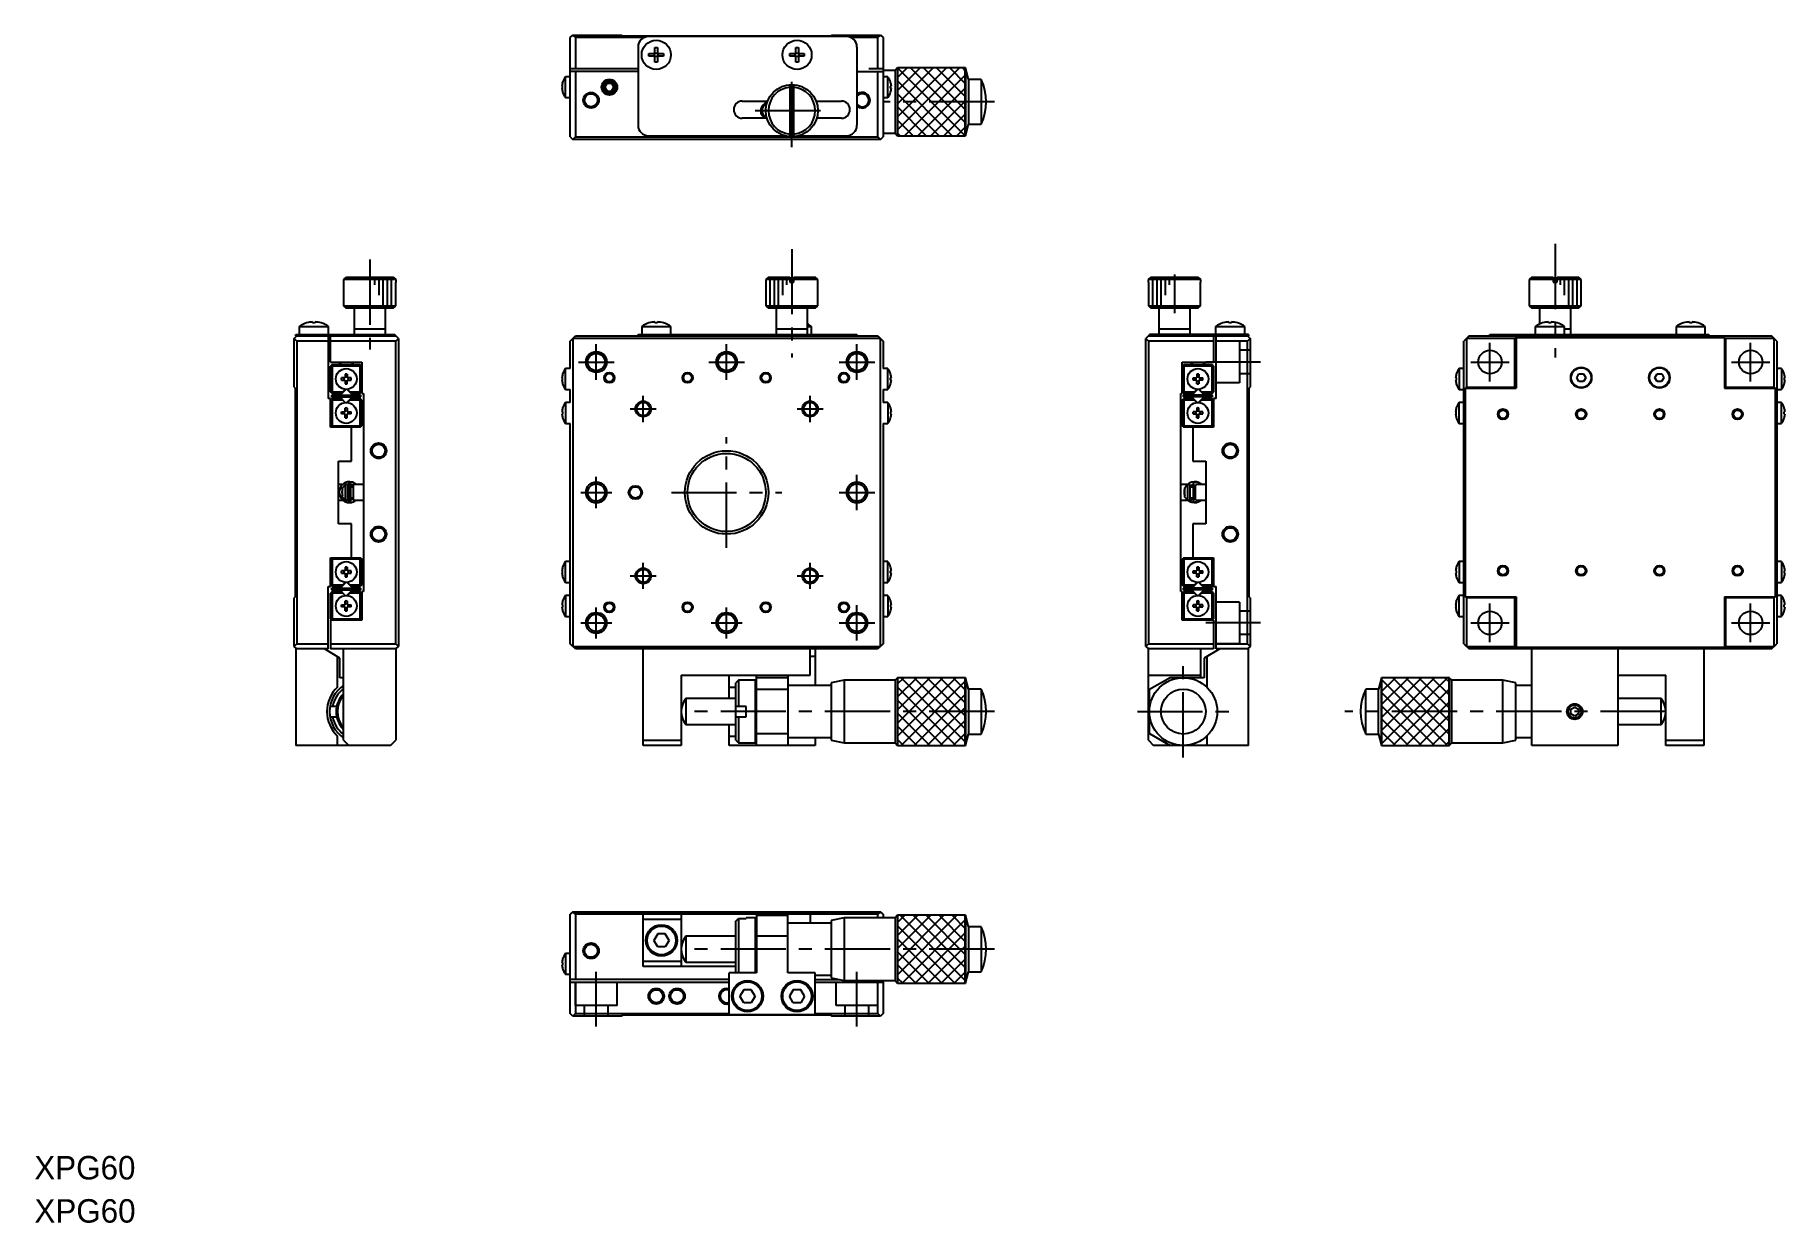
# Model space of a CAD drawing. Extents: x 40 to 376, y 0 to 228.
import ezdxf

# ---------------------------------------------------------------- set-up
doc = ezdxf.new("R2010")
doc.units = 0
doc.header["$LTSCALE"] = 10
doc.linetypes.add('CENTER', pattern=[2, 1.25, -0.25, 0.25, -0.25])
doc.linetypes.add('DASHED', pattern=[3.5, 2, -1.5])
doc.layers.get('0').update_dxf_attribs({"linetype": 'CONTINUOUS'})
doc.layers.add('CENTER', color=1, linetype='CENTER')
doc.styles.get("Standard").update_dxf_attribs({"font": 'FGP教科書体NT-M'})

msp = doc.modelspace()

# ---------------------------------------------------------------- texts
at = {"color": 7}
for p in [(40.173746, 8.621312), (40.20022, 0.34212)]:
    msp.add_text('XPG60', height=4.5, dxfattribs=at).set_placement(p)

# ---------------------------------------------------------------- linework, layer by layer
at = {"color": 7, "linetype": 'CONTINUOUS'}
for p, q in [((142.967365, 227.490234), (143.467365, 227.990234)), ((142.967365, 208.490234), (142.967365, 227.490234)), ((143.467365, 227.990234), (143.967365, 227.490234)), ((143.467365, 227.990234), (152.767365, 227.990234)), ((157.095585, 227.490234), (143.967365, 227.490234)), ((143.967365, 227.490234), (143.967365, 221.490234)), ((152.967365, 227.790234), (152.767365, 227.990234)), ((192.967365, 227.790234), (152.967365, 227.790234)), ((155.967365, 225.690234), (155.967365, 210.690234)), ((195.967365, 227.690234), (157.967365, 227.690234)), ((159.207365, 225.589373), (159.727365, 225.589373)), ((159.207365, 224.450234), (159.207365, 225.589373)), ((159.727365, 225.589373), (159.727365, 224.450234)), ((186.207365, 225.589373), (186.727365, 225.589373)), ((186.207365, 224.450234), (186.207365, 225.589373)), ((186.727365, 225.589373), (186.727365, 224.450234)), ((193.167365, 227.990234), (192.967365, 227.790234)), ((193.167365, 227.990234), (202.467365, 227.990234)), ((201.967365, 227.490234), (196.839145, 227.490234)), ((197.967365, 225.690234), (197.967365, 210.690234)), ((201.967365, 227.490234), (202.467365, 227.990234)), ((201.967365, 221.490234), (201.967365, 227.490234)), ((202.467365, 227.990234), (202.967365, 227.490234)), ((202.967365, 227.490234), (202.967365, 208.490234)), ((158.068226, 224.450234), (159.207365, 224.450234)), ((158.068226, 223.930234), (158.068226, 224.450234)), ((159.207365, 223.930234), (158.068226, 223.930234)), ((159.137923, 223.930234), (159.137923, 224.450234)), ((159.207365, 224.519676), (159.727365, 224.519676)), ((159.207365, 222.791095), (159.207365, 223.930234)), ((159.727365, 223.860792), (159.207365, 223.860792)), ((159.727365, 222.791095), (159.207365, 222.791095)), ((159.727365, 224.450234), (160.866504, 224.450234)), ((159.727365, 223.930234), (159.727365, 222.791095)), ((160.866504, 223.930234), (159.727365, 223.930234)), ((159.796807, 224.450234), (159.796807, 223.930234)), ((160.866504, 224.450234), (160.866504, 223.930234)), ((185.068226, 223.930234), (185.068226, 224.450234)), ((185.068226, 224.450234), (186.207365, 224.450234)), ((186.207365, 223.930234), (185.068226, 223.930234)), ((186.137923, 223.930234), (186.137923, 224.450234)), ((186.207365, 224.519676), (186.727365, 224.519676)), ((186.207365, 222.791095), (186.207365, 223.930234)), ((186.727365, 223.860792), (186.207365, 223.860792)), ((186.727365, 222.791095), (186.207365, 222.791095)), ((186.727365, 224.450234), (187.866504, 224.450234)), ((187.866504, 223.930234), (186.727365, 223.930234)), ((186.727365, 223.930234), (186.727365, 222.791095)), ((186.796807, 224.450234), (186.796807, 223.930234)), ((187.866504, 224.450234), (187.866504, 223.930234)), ((205.767371, 221.690233), (205.267369, 221.19023)), ((205.767371, 221.690233), (205.767371, 208.690235)), ((218.767372, 221.690233), (205.767371, 221.690233)), ((218.767372, 221.690233), (218.767372, 208.690235)), ((219.35686, 219.490234), (218.767372, 221.690233)), ((141.511633, 218.190234), (141.37989, 218.190234)), ((141.511633, 218.918943), (141.511633, 218.940234)), ((141.511633, 217.790234), (141.511633, 218.190234)), ((142.069366, 215.990234), (142.069366, 219.990234)), ((142.967365, 219.990234), (142.069366, 219.990234)), ((155.967365, 221.490234), (142.967365, 221.490234)), ((155.967365, 220.990234), (142.967365, 220.990234)), ((143.967365, 220.990234), (143.967365, 208.490234)), ((149.60134, 217.990234), (150.034352, 218.740234)), ((150.034352, 218.740234), (150.900378, 218.740234)), ((150.900378, 218.740234), (151.333391, 217.990234)), ((185.067365, 218.474208), (185.067365, 208.50626)), ((185.867365, 208.50626), (185.867365, 218.474208)), ((197.967365, 220.990234), (202.967365, 220.990234)), ((202.967365, 221.490234), (200.267365, 221.490234)), ((201.967365, 208.490234), (201.967365, 220.990234)), ((205.267369, 221.19023), (202.967365, 221.19023)), ((203.865364, 219.990234), (202.967365, 219.990234)), ((203.865364, 215.990234), (203.865364, 219.990234)), ((204.423098, 218.918943), (204.423098, 218.940234)), ((204.423098, 218.190234), (204.554841, 218.190234)), ((204.423098, 217.790234), (204.423098, 218.190234)), ((205.267369, 221.19023), (205.267369, 209.190238)), ((219.35686, 219.490234), (219.35686, 210.890234)), ((221.767371, 219.490234), (219.35686, 219.490234)), ((221.767371, 219.490234), (221.767371, 210.890234)), ((141.37989, 217.790234), (141.511633, 217.790234)), ((141.511633, 217.040234), (141.511633, 217.061525)), ((142.069366, 215.990234), (142.967365, 215.990234)), ((149.60134, 217.990234), (150.034352, 217.240234)), ((150.034352, 217.240234), (150.900378, 217.240234)), ((150.900378, 217.240234), (151.333391, 217.990234)), ((175.967365, 215.340234), (180.822206, 215.340234)), ((190.112524, 215.340234), (194.967365, 215.340234)), ((202.967365, 215.990234), (203.865364, 215.990234)), ((204.554841, 217.790234), (204.423098, 217.790234)), ((204.423098, 217.040234), (204.423098, 217.061525)), ((180.682232, 212.040234), (175.967365, 212.040234)), ((194.967365, 212.040234), (190.252498, 212.040234)), ((142.967365, 208.490234), (143.467365, 207.990234)), ((143.467365, 207.990234), (143.967365, 208.490234)), ((143.967365, 208.490234), (201.967365, 208.490234)), ((157.967365, 208.690234), (184.067365, 208.690234)), ((186.867365, 208.690234), (195.967365, 208.690234)), ((201.967365, 208.490234), (202.467365, 207.990234)), ((202.467365, 207.990234), (202.967365, 208.490234)), ((202.967365, 209.190238), (205.267369, 209.190238)), ((205.267369, 209.190238), (205.767371, 208.690235)), ((205.767371, 208.690235), (218.767372, 208.690235)), ((218.767372, 208.690235), (219.35686, 210.890234)), ((219.35686, 210.890234), (221.767371, 210.890234)), ((202.467365, 207.990234), (143.467365, 207.990234)), ((99.523298, 181.10546), (100.025085, 181.60546)), ((100.025085, 181.60546), (108.989459, 181.60546)), ((108.989459, 181.60546), (109.491247, 181.10546)), ((180.967365, 181.60546), (180.467365, 181.10546)), ((180.967365, 181.60546), (185.067365, 181.60546)), ((185.067365, 181.60546), (185.067365, 180.60546)), ((185.867365, 181.60546), (189.967365, 181.60546)), ((185.867365, 180.60546), (185.867365, 181.60546)), ((190.467365, 181.10546), (189.967365, 181.60546)), ((253.874431, 181.10546), (254.376218, 181.60546)), ((254.376218, 181.60546), (263.340592, 181.60546)), ((263.340592, 181.60546), (263.842379, 181.10546)), ((327.370433, 181.60546), (326.870433, 181.10546)), ((327.370433, 181.60546), (331.470433, 181.60546)), ((331.470433, 181.60546), (331.470433, 180.60546)), ((332.270433, 181.60546), (336.370433, 181.60546)), ((332.270433, 180.60546), (332.270433, 181.60546)), ((336.870433, 181.10546), (336.370433, 181.60546)), ((99.507272, 180.60546), (99.523298, 180.60546)), ((99.507272, 180.60546), (99.507272, 176.10546)), ((99.523298, 180.60546), (99.523298, 181.10546)), ((109.491247, 181.10546), (99.523298, 181.10546)), ((109.491247, 181.10546), (109.491247, 180.60546)), ((109.491247, 180.60546), (109.507272, 180.60546)), ((109.507272, 176.10546), (109.507272, 180.60546)), ((185.067365, 181.10546), (180.467365, 181.10546)), ((180.467365, 181.10546), (180.467365, 176.10546)), ((185.067365, 180.60546), (185.867365, 180.60546)), ((190.467365, 181.10546), (185.867365, 181.10546)), ((190.467365, 176.10546), (190.467365, 181.10546)), ((253.858405, 180.60546), (253.874431, 180.60546)), ((253.858405, 180.60546), (253.858405, 176.10546)), ((253.874431, 180.60546), (253.874431, 181.10546)), ((263.842379, 181.10546), (253.874431, 181.10546)), ((263.842379, 181.10546), (263.842379, 180.60546)), ((263.842379, 180.60546), (263.858405, 180.60546)), ((263.858405, 176.10546), (263.858405, 180.60546)), ((331.470433, 181.10546), (326.870433, 181.10546)), ((326.870433, 181.10546), (326.870433, 176.10546)), ((331.470433, 180.60546), (332.270433, 180.60546)), ((336.870433, 181.10546), (332.270433, 181.10546)), ((336.870433, 176.10546), (336.870433, 181.10546)), ((99.507272, 176.10546), (109.507272, 176.10546)), ((99.507272, 176.10546), (100.007272, 175.60546)), ((109.007272, 175.60546), (100.007272, 175.60546)), ((101.507272, 175.60546), (101.507272, 170.60546)), ((107.507272, 170.60546), (107.507272, 175.60546)), ((109.007272, 175.60546), (109.507272, 176.10546)), ((180.467365, 176.10546), (190.467365, 176.10546)), ((180.467365, 176.10546), (180.967365, 175.60546)), ((189.967365, 175.60546), (180.967365, 175.60546)), ((182.467365, 175.60546), (182.467365, 170.60546)), ((188.467365, 170.60546), (188.467365, 175.60546)), ((189.967365, 175.60546), (190.467365, 176.10546)), ((253.858405, 176.10546), (263.858405, 176.10546)), ((253.858405, 176.10546), (254.358405, 175.60546)), ((263.358405, 175.60546), (254.358405, 175.60546)), ((255.858405, 175.60546), (255.858405, 170.60546)), ((261.858405, 170.60546), (261.858405, 175.60546)), ((263.358405, 175.60546), (263.858405, 176.10546)), ((326.870433, 176.10546), (327.370433, 175.60546)), ((326.870433, 176.10546), (336.870433, 176.10546)), ((336.370433, 175.60546), (327.370433, 175.60546)), ((328.870433, 175.60546), (328.870433, 172.588035)), ((334.870433, 170.60546), (334.870433, 175.60546)), ((336.370433, 175.60546), (336.870433, 176.10546)), ((91.007272, 172.147923), (91.007272, 170.60546)), ((91.007272, 172.147923), (96.607272, 172.147923)), ((92.408133, 172.798664), (92.405125, 172.804833)), ((93.547272, 172.798664), (93.547272, 172.991921)), ((94.067272, 172.798664), (93.547272, 172.798664)), ((94.067272, 172.991921), (94.067272, 172.798664)), ((95.20942, 172.804833), (95.206412, 172.798664)), ((96.607272, 170.60546), (96.607272, 172.147923)), ((107.507272, 171.60546), (101.507272, 171.60546)), ((156.667365, 172.147923), (162.267365, 172.147923)), ((156.667365, 172.147923), (156.667365, 170.60546)), ((158.068226, 172.798664), (158.065217, 172.804833)), ((159.207365, 172.798664), (159.207365, 172.991921)), ((159.727365, 172.798664), (159.207365, 172.798664)), ((159.727365, 172.991921), (159.727365, 172.798664)), ((160.869513, 172.804833), (160.866504, 172.798664)), ((162.267365, 170.60546), (162.267365, 172.147923)), ((188.467365, 171.60546), (182.467365, 171.60546)), ((188.467365, 172.147923), (189.267365, 172.147923)), ((189.267365, 170.60546), (189.267365, 172.147923)), ((261.858405, 171.60546), (255.858405, 171.60546)), ((266.758405, 172.147923), (272.358405, 172.147923)), ((266.758405, 172.147923), (266.758405, 170.60546)), ((268.159266, 172.798664), (268.156257, 172.804833)), ((269.298405, 172.798664), (269.298405, 172.991921)), ((269.818405, 172.798664), (269.298405, 172.798664)), ((269.818405, 172.991921), (269.818405, 172.798664)), ((270.960553, 172.804833), (270.957544, 172.798664)), ((272.358405, 170.60546), (272.358405, 172.147923)), ((328.070433, 172.147923), (333.670433, 172.147923)), ((328.070433, 172.147923), (328.070433, 170.60546)), ((329.471294, 172.798664), (329.468285, 172.804833)), ((330.610433, 172.798664), (330.610433, 172.991921)), ((331.130433, 172.798664), (330.610433, 172.798664)), ((331.130433, 172.991921), (331.130433, 172.798664)), ((332.27258, 172.804833), (332.269572, 172.798664)), ((333.670433, 170.60546), (333.670433, 172.147923)), ((334.870433, 171.60546), (333.670433, 171.60546)), ((355.070433, 172.147923), (360.670433, 172.147923)), ((355.070433, 172.147923), (355.070433, 170.60546)), ((356.471294, 172.798664), (356.468285, 172.804833)), ((357.610433, 172.798664), (357.610433, 172.991921)), ((358.130433, 172.798664), (357.610433, 172.798664)), ((358.130433, 172.991921), (358.130433, 172.798664)), ((359.27258, 172.804833), (359.269572, 172.798664)), ((360.670433, 170.60546), (360.670433, 172.147923)), ((90.007272, 169.80546), (90.507272, 170.30546)), ((90.007272, 160.50546), (90.007272, 169.80546)), ((90.507272, 169.30546), (90.007272, 169.80546)), ((90.307272, 170.30546), (90.307272, 170.60546)), ((90.307272, 170.60546), (109.307272, 170.60546)), ((90.307272, 170.30546), (109.507272, 170.30546)), ((90.507272, 169.30546), (90.507272, 111.30546)), ((96.507272, 169.30546), (90.507272, 169.30546)), ((96.507272, 170.30546), (96.507272, 158.30546)), ((97.007272, 165.30546), (97.007272, 170.30546)), ((109.507272, 169.30546), (97.007272, 169.30546)), ((109.307272, 170.60546), (109.307272, 170.30546)), ((110.007272, 169.80546), (109.507272, 170.30546)), ((109.507272, 169.30546), (110.007272, 169.80546)), ((109.507272, 111.30546), (109.507272, 169.30546)), ((110.007272, 169.80546), (110.007272, 110.80546)), ((142.967365, 169.30546), (143.967365, 170.30546)), ((142.967365, 164.05546), (142.967365, 169.30546)), ((143.467365, 169.80546), (143.467365, 110.80546)), ((202.467365, 169.80546), (143.467365, 169.80546)), ((143.967365, 170.30546), (201.967365, 170.30546)), ((155.967365, 170.30546), (155.967365, 170.60546)), ((155.967365, 170.60546), (197.967365, 170.60546)), ((197.967365, 170.60546), (197.967365, 170.30546)), ((201.967365, 170.30546), (202.967365, 169.30546)), ((202.467365, 110.80546), (202.467365, 169.80546)), ((202.967365, 169.30546), (202.967365, 164.05546)), ((253.858405, 170.30546), (253.358405, 169.80546)), ((253.358405, 169.80546), (253.858405, 169.30546)), ((253.358405, 110.80546), (253.358405, 169.80546)), ((253.858405, 170.30546), (273.058405, 170.30546)), ((253.858405, 169.30546), (253.858405, 111.30546)), ((266.358405, 169.30546), (253.858405, 169.30546)), ((254.058405, 170.30546), (254.058405, 170.60546)), ((273.058405, 170.60546), (254.058405, 170.60546)), ((266.358405, 170.30546), (266.358405, 165.30546)), ((266.858405, 158.30546), (266.858405, 170.30546)), ((272.858405, 169.30546), (266.858405, 169.30546)), ((272.858405, 170.30546), (273.358405, 169.80546)), ((273.358405, 169.80546), (272.858405, 169.30546)), ((272.858405, 111.30546), (272.858405, 169.30546)), ((273.058405, 170.60546), (273.058405, 170.30546)), ((273.358405, 169.80546), (273.358405, 160.50546)), ((315.370433, 170.30546), (314.370433, 169.30546)), ((314.370433, 111.30546), (314.370433, 169.30546)), ((314.870433, 169.80546), (314.870433, 160.50546)), ((324.170433, 169.80546), (314.870433, 169.80546)), ((315.370433, 170.30546), (373.370433, 170.30546)), ((319.370433, 170.30546), (319.370433, 170.60546)), ((319.370433, 170.60546), (361.370433, 170.60546)), ((324.170433, 169.80546), (324.370433, 170.00546)), ((324.170433, 160.50546), (324.170433, 169.80546)), ((324.370433, 170.00546), (364.370433, 170.00546)), ((324.370433, 170.00546), (324.370433, 160.30546)), ((361.370433, 170.60546), (361.370433, 170.30546)), ((364.370433, 170.00546), (364.570433, 169.80546)), ((364.370433, 170.00546), (364.370433, 160.30546)), ((373.870433, 169.80546), (364.570433, 169.80546)), ((364.570433, 169.80546), (364.570433, 160.50546)), ((374.370433, 169.30546), (373.370433, 170.30546)), ((373.870433, 160.50546), (373.870433, 169.80546)), ((374.370433, 169.30546), (374.370433, 111.30546)), ((97.007272, 165.30546), (103.007272, 165.30546)), ((97.307272, 164.80546), (97.007272, 164.50546)), ((97.007272, 159.60546), (97.007272, 164.50546)), ((97.157272, 164.65546), (97.307272, 164.50546)), ((97.307272, 164.80546), (102.707272, 164.80546)), ((97.307272, 164.50546), (97.307272, 159.60546)), ((102.707272, 164.50546), (97.307272, 164.50546)), ((98.507272, 165.30546), (99.007272, 164.80546)), ((101.007272, 164.80546), (101.507272, 165.30546)), ((102.707272, 164.80546), (103.007272, 164.50546)), ((102.707272, 164.50546), (102.857272, 164.65546)), ((102.707272, 159.60546), (102.707272, 164.50546)), ((103.007272, 165.30546), (103.007272, 159.30546)), ((260.358405, 165.30546), (266.358405, 165.30546)), ((260.358405, 159.30546), (260.358405, 165.30546)), ((260.358405, 164.50546), (260.658405, 164.80546)), ((260.508405, 164.65546), (260.658405, 164.50546)), ((260.658405, 164.80546), (266.058405, 164.80546)), ((260.658405, 164.50546), (260.658405, 159.60546)), ((266.058405, 164.50546), (260.658405, 164.50546)), ((261.858405, 165.30546), (262.358405, 164.80546)), ((264.358405, 164.80546), (264.858405, 165.30546)), ((266.058405, 164.80546), (266.358405, 164.50546)), ((266.058405, 164.50546), (266.208405, 164.65546)), ((266.058405, 159.60546), (266.058405, 164.50546)), ((266.358405, 164.50546), (266.358405, 159.60546)), ((99.807272, 162.25546), (99.078564, 162.25546)), ((99.078564, 161.85546), (99.807272, 161.85546)), ((99.807272, 162.984168), (99.807272, 162.25546)), ((99.807272, 161.85546), (99.807272, 161.126751)), ((100.207272, 162.984168), (100.207272, 162.25546)), ((100.935981, 162.25546), (100.207272, 162.25546)), ((100.207272, 161.85546), (100.935981, 161.85546)), ((100.207272, 161.126751), (100.207272, 161.85546)), ((141.511633, 162.25546), (141.37989, 162.25546)), ((141.37989, 161.85546), (141.511633, 161.85546)), ((141.511633, 162.984168), (141.511633, 163.00546)), ((141.511633, 161.85546), (141.511633, 162.25546)), ((141.511633, 161.10546), (141.511633, 161.126751)), ((142.069366, 160.05546), (142.069366, 164.05546)), ((142.967365, 164.05546), (142.069366, 164.05546)), ((203.865364, 164.05546), (202.967365, 164.05546)), ((203.865364, 160.05546), (203.865364, 164.05546)), ((204.423098, 162.984168), (204.423098, 163.00546)), ((204.423098, 162.25546), (204.554841, 162.25546)), ((204.423098, 161.85546), (204.423098, 162.25546)), ((204.554841, 161.85546), (204.423098, 161.85546)), ((204.423098, 161.10546), (204.423098, 161.126751)), ((262.429696, 162.25546), (263.158405, 162.25546)), ((263.158405, 161.85546), (262.429696, 161.85546)), ((263.158405, 162.984168), (263.158405, 162.25546)), ((263.158405, 161.126751), (263.158405, 161.85546)), ((263.558405, 162.984168), (263.558405, 162.25546)), ((263.558405, 162.25546), (264.287114, 162.25546)), ((264.287114, 161.85546), (263.558405, 161.85546)), ((263.558405, 161.85546), (263.558405, 161.126751)), ((312.782957, 162.25546), (312.9147, 162.25546)), ((312.9147, 161.85546), (312.782957, 161.85546)), ((312.9147, 163.00546), (312.9147, 162.984168)), ((312.9147, 162.25546), (312.9147, 161.85546)), ((312.9147, 161.126751), (312.9147, 161.10546)), ((314.370433, 164.05546), (313.472433, 164.05546)), ((313.472433, 164.05546), (313.472433, 160.05546)), ((336.004419, 162.310055), (336.441406, 163.057747)), ((336.433447, 161.557768), (336.004419, 162.310055)), ((337.29946, 161.553173), (336.433447, 161.557768)), ((336.441406, 163.057747), (337.307419, 163.053152)), ((337.736446, 162.300865), (337.29946, 161.553173)), ((337.307419, 163.053152), (337.736446, 162.300865)), ((351.004419, 162.310055), (351.441406, 163.057747)), ((351.433447, 161.557768), (351.004419, 162.310055)), ((352.29946, 161.553173), (351.433447, 161.557768)), ((351.441406, 163.057747), (352.307419, 163.053152)), ((352.736446, 162.300865), (352.29946, 161.553173)), ((352.307419, 163.053152), (352.736446, 162.300865)), ((375.268432, 164.05546), (374.370433, 164.05546)), ((375.268432, 164.05546), (375.268432, 160.05546)), ((375.826165, 163.00546), (375.826165, 162.984168)), ((375.957908, 162.25546), (375.826165, 162.25546)), ((375.826165, 162.25546), (375.826165, 161.85546)), ((375.826165, 161.85546), (375.957908, 161.85546)), ((375.826165, 161.126751), (375.826165, 161.10546)), ((90.007272, 160.50546), (90.207272, 160.30546)), ((90.207272, 160.30546), (90.207272, 120.30546)), ((97.007272, 158.30546), (96.507272, 158.30546)), ((97.307272, 159.30546), (97.007272, 159.60546)), ((97.007272, 152.80546), (97.007272, 158.30546)), ((97.307272, 158.30546), (97.007272, 158.00546)), ((97.307272, 159.60546), (97.157272, 159.45546)), ((97.157272, 158.15546), (97.307272, 158.00546)), ((97.207272, 158.95546), (97.207272, 158.65546)), ((97.207272, 158.95546), (102.807272, 158.95546)), ((97.207272, 158.65546), (102.807272, 158.65546)), ((97.307272, 159.60546), (99.304671, 159.60546)), ((99.004671, 159.30546), (97.307272, 159.30546)), ((97.307272, 158.30546), (99.004671, 158.30546)), ((97.307272, 158.00546), (97.307272, 153.10546)), ((99.304671, 158.00546), (97.307272, 158.00546)), ((99.830496, 160.042897), (98.769836, 158.982236)), ((98.769836, 158.628683), (99.830496, 157.568023)), ((98.81377, 158.95546), (99.901206, 160.042897)), ((99.004671, 159.30546), (99.768924, 160.069713)), ((99.768925, 157.541207), (99.004671, 158.30546)), ((101.200776, 158.655459), (100.113338, 157.568023)), ((101.244709, 158.982236), (100.184049, 160.042897)), ((100.184049, 157.568023), (101.244709, 158.628683)), ((101.009874, 158.30546), (100.24562, 157.541207)), ((100.245621, 160.069713), (101.009874, 159.30546)), ((100.709874, 159.60546), (102.707272, 159.60546)), ((102.707272, 158.00546), (100.709874, 158.00546)), ((102.707272, 159.30546), (101.009874, 159.30546)), ((101.009874, 158.30546), (102.707272, 158.30546)), ((102.857272, 159.45546), (102.707272, 159.60546)), ((103.007272, 159.60546), (102.707272, 159.30546)), ((103.007272, 158.00546), (102.707272, 158.30546)), ((102.707272, 158.00546), (102.857272, 158.15546)), ((102.707272, 153.10546), (102.707272, 158.00546)), ((102.807272, 158.65546), (102.807272, 158.95546)), ((103.007272, 159.30546), (103.307272, 159.30546)), ((103.007272, 158.00546), (103.007272, 153.10546)), ((103.307272, 159.30546), (103.307272, 121.30546)), ((142.069366, 160.05546), (142.967365, 160.05546)), ((142.967365, 157.55546), (142.967365, 160.05546)), ((202.967365, 160.05546), (202.967365, 157.55546)), ((202.967365, 160.05546), (203.865364, 160.05546)), ((260.058405, 159.30546), (260.358405, 159.30546)), ((260.058405, 121.30546), (260.058405, 159.30546)), ((260.358405, 159.60546), (260.658405, 159.30546)), ((260.358405, 158.00546), (260.658405, 158.30546)), ((260.358405, 153.10546), (260.358405, 158.00546)), ((260.658405, 159.60546), (260.508405, 159.45546)), ((260.508405, 158.15546), (260.658405, 158.00546)), ((266.158405, 158.95546), (260.558405, 158.95546)), ((260.558405, 158.95546), (260.558405, 158.65546)), ((266.158405, 158.65546), (260.558405, 158.65546)), ((260.658405, 159.60546), (262.655803, 159.60546)), ((262.355803, 159.30546), (260.658405, 159.30546)), ((260.658405, 158.30546), (262.355803, 158.30546)), ((260.658405, 158.00546), (260.658405, 153.10546)), ((262.655803, 158.00546), (260.658405, 158.00546)), ((263.181628, 160.042897), (262.120968, 158.982236)), ((262.120968, 158.628683), (263.181628, 157.568023)), ((262.164902, 158.95546), (263.252339, 160.042897)), ((262.355803, 159.30546), (263.120057, 160.069713)), ((263.120057, 157.541206), (262.355803, 158.30546)), ((264.551909, 158.655459), (263.464471, 157.568023)), ((264.595842, 158.982236), (263.535182, 160.042897)), ((263.535182, 157.568023), (264.595842, 158.628683)), ((264.361007, 158.30546), (263.596753, 157.541206)), ((263.596754, 160.069713), (264.361007, 159.30546)), ((264.061007, 159.60546), (266.058405, 159.60546)), ((266.058405, 158.00546), (264.061007, 158.00546)), ((266.058405, 159.30546), (264.361007, 159.30546)), ((264.361007, 158.30546), (266.058405, 158.30546)), ((266.208405, 159.45546), (266.058405, 159.60546)), ((266.358405, 159.60546), (266.058405, 159.30546)), ((266.058405, 158.30546), (266.358405, 158.00546)), ((266.058405, 158.00546), (266.208405, 158.15546)), ((266.058405, 153.10546), (266.058405, 158.00546)), ((266.158405, 158.65546), (266.158405, 158.95546)), ((266.358405, 158.30546), (266.358405, 152.80546)), ((266.858405, 158.30546), (266.358405, 158.30546)), ((273.158405, 160.30546), (273.358405, 160.50546)), ((273.158405, 120.30546), (273.158405, 160.30546)), ((313.472433, 160.05546), (314.370433, 160.05546)), ((314.670433, 160.30546), (314.870433, 160.50546)), ((314.670433, 160.30546), (324.370433, 160.30546)), ((314.670433, 120.30546), (314.670433, 160.30546)), ((314.870433, 160.50546), (324.170433, 160.50546)), ((324.370433, 160.30546), (324.170433, 160.50546)), ((364.370433, 160.30546), (364.570433, 160.50546)), ((364.370433, 160.30546), (374.070433, 160.30546)), ((364.570433, 160.50546), (373.870433, 160.50546)), ((373.870433, 160.50546), (374.070433, 160.30546)), ((374.070433, 160.30546), (374.070433, 120.30546)), ((374.370433, 160.05546), (375.268432, 160.05546)), ((99.078564, 155.75546), (99.807272, 155.75546)), ((99.807272, 155.35546), (99.078564, 155.35546)), ((99.807272, 155.75546), (99.807272, 156.484168)), ((99.807272, 154.626751), (99.807272, 155.35546)), ((100.207272, 156.484168), (100.207272, 155.75546)), ((100.207272, 155.75546), (100.935981, 155.75546)), ((100.935981, 155.35546), (100.207272, 155.35546)), ((100.207272, 154.626751), (100.207272, 155.35546)), ((141.37989, 155.75546), (141.511633, 155.75546)), ((141.511633, 155.35546), (141.37989, 155.35546)), ((141.511633, 156.50546), (141.511633, 156.484168)), ((141.511633, 155.75546), (141.511633, 155.35546)), ((141.511633, 154.626751), (141.511633, 154.60546)), ((142.069366, 157.55546), (142.069366, 153.55546)), ((142.967365, 157.55546), (142.069366, 157.55546)), ((203.865364, 157.55546), (202.967365, 157.55546)), ((203.865364, 157.55546), (203.865364, 153.55546)), ((204.423098, 156.50546), (204.423098, 156.484168)), ((204.554841, 155.75546), (204.423098, 155.75546)), ((204.423098, 155.75546), (204.423098, 155.35546)), ((204.423098, 155.35546), (204.554841, 155.35546)), ((204.423098, 154.626751), (204.423098, 154.60546)), ((263.158405, 155.75546), (262.429696, 155.75546)), ((262.429696, 155.35546), (263.158405, 155.35546)), ((263.158405, 156.484168), (263.158405, 155.75546)), ((263.158405, 154.626751), (263.158405, 155.35546)), ((263.558405, 155.75546), (263.558405, 156.484168)), ((264.287114, 155.75546), (263.558405, 155.75546)), ((263.558405, 155.35546), (264.287114, 155.35546)), ((263.558405, 154.626751), (263.558405, 155.35546)), ((312.9147, 155.75546), (312.782957, 155.75546)), ((312.782957, 155.35546), (312.9147, 155.35546)), ((312.9147, 156.484168), (312.9147, 156.50546)), ((312.9147, 155.35546), (312.9147, 155.75546)), ((312.9147, 154.60546), (312.9147, 154.626751)), ((314.370433, 157.55546), (313.472433, 157.55546)), ((313.472433, 153.55546), (313.472433, 157.55546)), ((375.268432, 157.55546), (374.370433, 157.55546)), ((375.268432, 153.55546), (375.268432, 157.55546)), ((375.826165, 156.484168), (375.826165, 156.50546)), ((375.826165, 155.75546), (375.957908, 155.75546)), ((375.826165, 155.35546), (375.826165, 155.75546)), ((375.957908, 155.35546), (375.826165, 155.35546)), ((375.826165, 154.60546), (375.826165, 154.626751)), ((97.007272, 153.10546), (97.307272, 152.80546)), ((102.707272, 152.80546), (97.007272, 152.80546)), ((97.307272, 153.10546), (97.157272, 152.95546)), ((97.307272, 153.10546), (102.707272, 153.10546)), ((101.007272, 146.30546), (101.007272, 152.80546)), ((102.857272, 152.95546), (102.707272, 153.10546)), ((102.707272, 152.80546), (103.007272, 153.10546)), ((142.069366, 153.55546), (142.967365, 153.55546)), ((142.967365, 111.30546), (142.967365, 153.55546)), ((202.967365, 153.55546), (202.967365, 111.30546)), ((202.967365, 153.55546), (203.865364, 153.55546)), ((260.358405, 153.10546), (260.658405, 152.80546)), ((260.658405, 153.10546), (260.508405, 152.95546)), ((260.658405, 153.10546), (266.058405, 153.10546)), ((266.358405, 152.80546), (260.658405, 152.80546)), ((262.358405, 152.80546), (262.358405, 146.30546)), ((266.208405, 152.95546), (266.058405, 153.10546)), ((266.358405, 153.10546), (266.058405, 152.80546)), ((313.472433, 153.55546), (314.370433, 153.55546)), ((374.370433, 153.55546), (375.268432, 153.55546)), ((98.507272, 146.30546), (101.007272, 146.30546)), ((98.507272, 134.30546), (98.507272, 146.30546)), ((262.358405, 146.30546), (264.858405, 146.30546)), ((264.858405, 146.30546), (264.858405, 134.30546)), ((99.277655, 141.80546), (98.507272, 141.80546)), ((99.307272, 141.221975), (99.807272, 141.751143)), ((99.307272, 139.388945), (99.307272, 141.221975)), ((100.409647, 141.80546), (99.807272, 141.80546)), ((99.807272, 141.80546), (99.807272, 138.80546)), ((100.248414, 141.805854), (100.409619, 141.842513)), ((100.307272, 138.80546), (100.307272, 141.80546)), ((100.409647, 141.30546), (100.307272, 141.30546)), ((100.409647, 142.112442), (100.409647, 138.612442)), ((101.453507, 142.196911), (100.689152, 142.360929)), ((100.906983, 142.217858), (100.889216, 142.211286)), ((100.942176, 142.229388), (100.906983, 142.217858)), ((100.909647, 138.612442), (100.909647, 142.112442)), ((100.909647, 141.510595), (100.909916, 141.522178)), ((101.307272, 141.30546), (100.909647, 141.30546)), ((100.909916, 141.522178), (100.910771, 141.534375)), ((100.910771, 141.534375), (100.912211, 141.546516)), ((100.912211, 141.546516), (100.914233, 141.558573)), ((100.914233, 141.558573), (100.916832, 141.570518)), ((100.916832, 141.570518), (100.920003, 141.582325)), ((100.920003, 141.582325), (100.923739, 141.593966)), ((100.923739, 141.593966), (100.928034, 141.605415)), ((100.928034, 141.605415), (100.932879, 141.616646)), ((100.932879, 141.616646), (100.938263, 141.627632)), ((100.938263, 141.627632), (100.944177, 141.638347)), ((100.977891, 142.239145), (100.942176, 142.229388)), ((100.944177, 141.638347), (100.950608, 141.648766)), ((100.950608, 141.648766), (100.957543, 141.658864)), ((100.957543, 141.658864), (100.964969, 141.668615)), ((100.964969, 141.668615), (100.972869, 141.677995)), ((100.972869, 141.677995), (100.981228, 141.686981)), ((101.01404, 142.247108), (100.977891, 142.239145)), ((100.981228, 141.686981), (100.990027, 141.695549)), ((100.990027, 141.695549), (100.999248, 141.703676)), ((100.999248, 141.703676), (101.00887, 141.71134)), ((101.00887, 141.71134), (101.018872, 141.71852)), ((101.050536, 142.253256), (101.01404, 142.247108)), ((101.018872, 141.71852), (101.02923, 141.725195)), ((101.02923, 141.725195), (101.039921, 141.731347)), ((101.039921, 141.731347), (101.050919, 141.736956)), ((101.087289, 142.257575), (101.050536, 142.253256)), ((101.050919, 141.736956), (101.062197, 141.742005)), ((101.062197, 141.742005), (101.073728, 141.746479)), ((101.073728, 141.746479), (101.085482, 141.750364)), ((101.085482, 141.750364), (101.097429, 141.753645)), ((101.124209, 142.260053), (101.087289, 142.257575)), ((101.097429, 141.753645), (101.109538, 141.756312)), ((101.109538, 141.756312), (101.121777, 141.758356)), ((101.121777, 141.758356), (101.134112, 141.759769)), ((101.161206, 142.260686), (101.124209, 142.260053)), ((101.134112, 141.759769), (101.146511, 141.760546)), ((101.146511, 141.760546), (101.158939, 141.760683)), ((101.158939, 141.760683), (101.171361, 141.760179)), ((101.198189, 142.259472), (101.161206, 142.260686)), ((101.171361, 141.760179), (101.183744, 141.759035)), ((101.183744, 141.759035), (101.196052, 141.757253)), ((101.196052, 141.757253), (101.208252, 141.75484)), ((101.235069, 142.256412), (101.198189, 142.259472)), ((101.208252, 141.75484), (101.22031, 141.751803)), ((101.22031, 141.751803), (101.232194, 141.748151)), ((101.232194, 141.748151), (101.24387, 141.743895)), ((101.271755, 142.251515), (101.235069, 142.256412)), ((101.24387, 141.743895), (101.250498, 141.741171)), ((101.25101, 141.742163), (101.307378, 141.716577)), ((101.25496, 141.741487), (101.252036, 141.740846)), ((101.258465, 141.743542), (101.25496, 141.741487)), ((101.260105, 141.738227), (101.257835, 141.743045)), ((101.262526, 141.747), (101.258465, 141.743542)), ((101.31174, 141.802752), (101.260105, 141.738227)), ((101.267121, 141.751839), (101.262526, 141.747)), ((101.27222, 141.758029), (101.267121, 141.751839)), ((101.308158, 142.244791), (101.271755, 142.251515)), ((101.277792, 141.765531), (101.27222, 141.758029)), ((101.283802, 141.774301), (101.277792, 141.765531)), ((101.290214, 141.784282), (101.283802, 141.774301)), ((101.296988, 141.795415), (101.290214, 141.784282)), ((101.304082, 141.807631), (101.296988, 141.795415)), ((101.311453, 141.820853), (101.304082, 141.807631)), ((101.307272, 141.80546), (101.307272, 138.80546)), ((103.307272, 141.80546), (101.307272, 141.80546)), ((101.344187, 142.236256), (101.308158, 142.244791)), ((101.319054, 141.835001), (101.311453, 141.820853)), ((101.45595, 142.195867), (101.31174, 141.802752)), ((101.32684, 141.849988), (101.319054, 141.835001)), ((101.334762, 141.86572), (101.32684, 141.849988)), ((101.342771, 141.882102), (101.334762, 141.86572)), ((101.350818, 141.899031), (101.342771, 141.882102)), ((101.379755, 142.225931), (101.344187, 142.236256)), ((101.358854, 141.916404), (101.350818, 141.899031)), ((101.366828, 141.934113), (101.358854, 141.916404)), ((101.374692, 141.95205), (101.366828, 141.934113)), ((101.382397, 141.970103), (101.374692, 141.95205)), ((101.414773, 142.213841), (101.379755, 142.225931)), ((101.389896, 141.988162), (101.382397, 141.970103)), ((101.397142, 142.006115), (101.389896, 141.988162)), ((101.404091, 142.023851), (101.397142, 142.006115)), ((101.4107, 142.041261), (101.404091, 142.023851)), ((101.416928, 142.058238), (101.4107, 142.041261)), ((101.447355, 142.200788), (101.414773, 142.213841)), ((101.422737, 142.074677), (101.416928, 142.058238)), ((101.42809, 142.090477), (101.422737, 142.074677)), ((101.432956, 142.10554), (101.42809, 142.090477)), ((101.437303, 142.119773), (101.432956, 142.10554)), ((101.441106, 142.133089), (101.437303, 142.119773)), ((101.44434, 142.145406), (101.441106, 142.133089)), ((101.446986, 142.156647), (101.44434, 142.145406)), ((101.445817, 142.201114), (101.448144, 142.200335)), ((102.04257, 141.805467), (101.446843, 142.199797)), ((101.449028, 142.166743), (101.446986, 142.156647)), ((101.448144, 142.200335), (101.44986, 142.198143)), ((101.450452, 142.175632), (101.449028, 142.166743)), ((101.44986, 142.198143), (101.450953, 142.19455)), ((101.450139, 142.19563), (101.45595, 142.195867)), ((101.45125, 142.18326), (101.450452, 142.175632)), ((101.450953, 142.19455), (101.451418, 142.189579)), ((101.451418, 142.189579), (101.45125, 142.18326)), ((101.528427, 142.162647), (101.453507, 142.196911)), ((261.323917, 141.80546), (260.058405, 141.80546)), ((260.858405, 141.221975), (261.358405, 141.751143)), ((260.858405, 139.388945), (260.858405, 141.221975)), ((261.858405, 141.80546), (261.358405, 141.80546)), ((261.358405, 141.80546), (261.358405, 138.80546)), ((261.858372, 141.6013), (262.456021, 141.842539)), ((261.858405, 138.80546), (261.858405, 141.80546)), ((262.456031, 141.30546), (261.858405, 141.30546)), ((261.913458, 142.196538), (261.909727, 142.195867)), ((261.978131, 142.223409), (261.918323, 142.200788)), ((262.058405, 141.30546), (262.058405, 141.716541)), ((262.11518, 141.741171), (262.127059, 141.745893)), ((262.127059, 141.745893), (262.138794, 141.749866)), ((262.138794, 141.749866), (262.150726, 141.753234)), ((262.150726, 141.753234), (262.162823, 141.755989)), ((262.162823, 141.755989), (262.175054, 141.758119)), ((262.175054, 141.758119), (262.187386, 141.759618)), ((262.187386, 141.759618), (262.199784, 141.76048)), ((262.199784, 141.76048), (262.212214, 141.760702)), ((262.212214, 141.760702), (262.224642, 141.760282)), ((262.224642, 141.760282), (262.237033, 141.759222)), ((262.237033, 141.759222), (262.249353, 141.757525)), ((262.249353, 141.757525), (262.261569, 141.755197)), ((262.261569, 141.755197), (262.273645, 141.752244)), ((262.273645, 141.752244), (262.28555, 141.748677)), ((262.28555, 141.748677), (262.297252, 141.744506)), ((262.297252, 141.744506), (262.308719, 141.739745)), ((262.308719, 141.739745), (262.319923, 141.73441)), ((262.319923, 141.73441), (262.330833, 141.728516)), ((262.330833, 141.728516), (262.341423, 141.722081)), ((262.341423, 141.722081), (262.351666, 141.715125)), ((262.351666, 141.715125), (262.361539, 141.707669)), ((262.361539, 141.707669), (262.371017, 141.699734)), ((262.371017, 141.699734), (262.38008, 141.691342)), ((262.38008, 141.691342), (262.388706, 141.682517)), ((262.388706, 141.682517), (262.396876, 141.673282)), ((262.396876, 141.673282), (262.404574, 141.663663)), ((262.404574, 141.663663), (262.411783, 141.653684)), ((262.411783, 141.653684), (262.418488, 141.643371)), ((262.418488, 141.643371), (262.424675, 141.632749)), ((262.424675, 141.632749), (262.430332, 141.621847)), ((262.430332, 141.621847), (262.435449, 141.610689)), ((262.435449, 141.610689), (262.440015, 141.599303)), ((262.440015, 141.599303), (262.444021, 141.587715)), ((262.444021, 141.587715), (262.447461, 141.575954)), ((262.447461, 141.575954), (262.450328, 141.564046)), ((262.450328, 141.564046), (262.452617, 141.552019)), ((262.452617, 141.552019), (262.454324, 141.539901)), ((262.454324, 141.539901), (262.455446, 141.527718)), ((262.455446, 141.527718), (262.455981, 141.515499)), ((262.455981, 141.515499), (262.456031, 141.510595)), ((262.456031, 142.112442), (262.456031, 138.612442)), ((262.858405, 141.80546), (262.858405, 138.80546)), ((264.858405, 141.80546), (262.956031, 141.80546)), ((262.956047, 141.842267), (263.117564, 141.80584)), ((98.507272, 138.80546), (99.407193, 138.80546)), ((99.807272, 138.859776), (99.307272, 139.388945)), ((99.807272, 138.80546), (100.307272, 138.80546)), ((100.409632, 138.882617), (100.307173, 138.903565)), ((100.307272, 139.30546), (100.409647, 139.30546)), ((100.909647, 139.30546), (101.307272, 139.30546)), ((100.909696, 139.209386), (100.909647, 139.214289)), ((101.307382, 139.008568), (100.909655, 138.882346)), ((100.910231, 139.197166), (100.909696, 139.209386)), ((100.911353, 139.184983), (100.910231, 139.197166)), ((100.91306, 139.172865), (100.911353, 139.184983)), ((100.915349, 139.160838), (100.91306, 139.172865)), ((100.918216, 139.14893), (100.915349, 139.160838)), ((100.921656, 139.137169), (100.918216, 139.14893)), ((100.925663, 139.125581), (100.921656, 139.137169)), ((100.930229, 139.114195), (100.925663, 139.125581)), ((100.935345, 139.103037), (100.930229, 139.114195)), ((100.941003, 139.092135), (100.935345, 139.103037)), ((100.94719, 139.081514), (100.941003, 139.092135)), ((100.953895, 139.0712), (100.94719, 139.081514)), ((100.961103, 139.061221), (100.953895, 139.0712)), ((100.968801, 139.051602), (100.961103, 139.061221)), ((100.976972, 139.042367), (100.968801, 139.051602)), ((100.985598, 139.033542), (100.976972, 139.042367)), ((100.99466, 139.02515), (100.985598, 139.033542)), ((101.004139, 139.017215), (100.99466, 139.02515)), ((101.014011, 139.009759), (101.004139, 139.017215)), ((101.024255, 139.002803), (101.014011, 139.009759)), ((101.034845, 138.996369), (101.024255, 139.002803)), ((101.045755, 138.990475), (101.034845, 138.996369)), ((101.056958, 138.985139), (101.045755, 138.990475)), ((101.068426, 138.980378), (101.056958, 138.985139)), ((101.080127, 138.976207), (101.068426, 138.980378)), ((101.092032, 138.97264), (101.080127, 138.976207)), ((101.104109, 138.969687), (101.092032, 138.97264)), ((101.116324, 138.967359), (101.104109, 138.969687)), ((101.128644, 138.965662), (101.116324, 138.967359)), ((101.141036, 138.964602), (101.128644, 138.965662)), ((101.153464, 138.964182), (101.141036, 138.964602)), ((101.165894, 138.964404), (101.153464, 138.964182)), ((101.178292, 138.965266), (101.165894, 138.964404)), ((101.190623, 138.966765), (101.178292, 138.965266)), ((101.202854, 138.968895), (101.190623, 138.966765)), ((101.214952, 138.97165), (101.202854, 138.968895)), ((101.226884, 138.975019), (101.214952, 138.97165)), ((101.238618, 138.978991), (101.226884, 138.975019)), ((101.250498, 138.983713), (101.238618, 138.978991)), ((101.252036, 138.984038), (101.248682, 138.982263)), ((101.307272, 138.80546), (103.307272, 138.80546)), ((101.384517, 138.499576), (101.447355, 138.524096)), ((101.443346, 138.524212), (101.445817, 138.523771)), ((101.445817, 138.523771), (101.445484, 138.524561)), ((101.447355, 138.524096), (101.445817, 138.523771)), ((260.058405, 138.80546), (261.858405, 138.80546)), ((261.358405, 138.859776), (260.858405, 139.388945)), ((261.453246, 138.805216), (261.918607, 138.525185)), ((261.83703, 138.562344), (261.915977, 138.526334)), ((262.114895, 138.982624), (261.858119, 139.124184)), ((261.858405, 139.30546), (262.456031, 139.30546)), ((261.909483, 138.529043), (261.997172, 138.812234)), ((261.914353, 138.540432), (261.914308, 138.53408)), ((261.914308, 138.53408), (261.914959, 138.52922)), ((261.915092, 138.548231), (261.914353, 138.540432)), ((261.914959, 138.52922), (261.9163, 138.525885)), ((261.91652, 138.557426), (261.915092, 138.548231)), ((261.9163, 138.525885), (261.918323, 138.524096)), ((261.918629, 138.567953), (261.91652, 138.557426)), ((261.918323, 138.524096), (261.950905, 138.511043)), ((261.921403, 138.579742), (261.918629, 138.567953)), ((261.924824, 138.592713), (261.921403, 138.579742)), ((261.928869, 138.606777), (261.924824, 138.592713)), ((261.93351, 138.621839), (261.928869, 138.606777)), ((261.938716, 138.637797), (261.93351, 138.621839)), ((261.944451, 138.654543), (261.938716, 138.637797)), ((261.950676, 138.671963), (261.944451, 138.654543)), ((261.95735, 138.689939), (261.950676, 138.671963)), ((261.950905, 138.511043), (261.985922, 138.498953)), ((261.964427, 138.708348), (261.95735, 138.689939)), ((261.971858, 138.727067), (261.964427, 138.708348)), ((261.979594, 138.745968), (261.971858, 138.727067)), ((261.974027, 138.502482), (262.676492, 138.363956)), ((261.987583, 138.764923), (261.979594, 138.745968)), ((261.985922, 138.498953), (262.02149, 138.488628)), ((261.995769, 138.783802), (261.987583, 138.764923)), ((262.004097, 138.802479), (261.995769, 138.783802)), ((261.997172, 138.812234), (262.105797, 138.986559)), ((262.012512, 138.820827), (262.004097, 138.802479)), ((262.020955, 138.83872), (262.012512, 138.820827)), ((262.02937, 138.856039), (262.020955, 138.83872)), ((262.02149, 138.488628), (262.05752, 138.480094)), ((262.037699, 138.872664), (262.02937, 138.856039)), ((262.045885, 138.888483), (262.037699, 138.872664)), ((262.053875, 138.90339), (262.045885, 138.888483)), ((262.061612, 138.917283), (262.053875, 138.90339)), ((262.05752, 138.480094), (262.093922, 138.47337)), ((262.058405, 139.008336), (262.058405, 139.30546)), ((262.069045, 138.930067), (262.061612, 138.917283)), ((262.076124, 138.941656), (262.069045, 138.930067)), ((262.082799, 138.951971), (262.076124, 138.941656)), ((262.089027, 138.960943), (262.082799, 138.951971)), ((262.094764, 138.96851), (262.089027, 138.960943)), ((262.093922, 138.47337), (262.130608, 138.468472)), ((262.099972, 138.974621), (262.094764, 138.96851)), ((262.104615, 138.979235), (262.099972, 138.974621)), ((262.108662, 138.982321), (262.104615, 138.979235)), ((262.113642, 138.984038), (262.108662, 138.982321)), ((262.121808, 138.980989), (262.11518, 138.983713)), ((262.133484, 138.976733), (262.121808, 138.980989)), ((262.130608, 138.468472), (262.167488, 138.465412)), ((262.145367, 138.973081), (262.133484, 138.976733)), ((262.157425, 138.970044), (262.145367, 138.973081)), ((262.169626, 138.967631), (262.157425, 138.970044)), ((262.167488, 138.465412), (262.204472, 138.464198)), ((262.181934, 138.965849), (262.169626, 138.967631)), ((262.194317, 138.964705), (262.181934, 138.965849)), ((262.206739, 138.964201), (262.194317, 138.964705)), ((262.204472, 138.464198), (262.241469, 138.464831)), ((262.219167, 138.964338), (262.206739, 138.964201)), ((262.231565, 138.965115), (262.219167, 138.964338)), ((262.243901, 138.966528), (262.231565, 138.965115)), ((262.241469, 138.464831), (262.278389, 138.46731)), ((262.256139, 138.968572), (262.243901, 138.966528)), ((262.268248, 138.971239), (262.256139, 138.968572)), ((262.280196, 138.974521), (262.268248, 138.971239)), ((262.278389, 138.46731), (262.315141, 138.471628)), ((262.29195, 138.978405), (262.280196, 138.974521)), ((262.303481, 138.982879), (262.29195, 138.978405)), ((262.314759, 138.987928), (262.303481, 138.982879)), ((262.325757, 138.993537), (262.314759, 138.987928)), ((262.315141, 138.471628), (262.351637, 138.477776)), ((262.336448, 138.999689), (262.325757, 138.993537)), ((262.346806, 139.006364), (262.336448, 138.999689)), ((262.356808, 139.013544), (262.346806, 139.006364)), ((262.351637, 138.477776), (262.387787, 138.485739)), ((262.366429, 139.021208), (262.356808, 139.013544)), ((262.37565, 139.029335), (262.366429, 139.021208)), ((262.384449, 139.037903), (262.37565, 139.029335)), ((262.392808, 139.046889), (262.384449, 139.037903)), ((262.387787, 138.485739), (262.423502, 138.495496)), ((262.400709, 139.056269), (262.392808, 139.046889)), ((262.408134, 139.06602), (262.400709, 139.056269)), ((262.41507, 139.076118), (262.408134, 139.06602)), ((262.421501, 139.086537), (262.41507, 139.076118)), ((262.427415, 139.097252), (262.421501, 139.086537)), ((262.423502, 138.495496), (262.458694, 138.507026)), ((262.432799, 139.108238), (262.427415, 139.097252)), ((262.437643, 139.119469), (262.432799, 139.108238)), ((262.441938, 139.130918), (262.437643, 139.119469)), ((262.445675, 139.142559), (262.441938, 139.130918)), ((262.448846, 139.154366), (262.445675, 139.142559)), ((262.451445, 139.166311), (262.448846, 139.154366)), ((262.453466, 139.178368), (262.451445, 139.166311)), ((262.454906, 139.190509), (262.453466, 139.178368)), ((262.455762, 139.202706), (262.454906, 139.190509)), ((262.456031, 139.214289), (262.455762, 139.202706)), ((262.458694, 138.507026), (262.476462, 138.513598)), ((262.956031, 138.80546), (264.858405, 138.80546)), ((101.007272, 134.30546), (98.507272, 134.30546)), ((101.007272, 127.80546), (101.007272, 134.30546)), ((262.358405, 134.30546), (262.358405, 127.80546)), ((264.858405, 134.30546), (262.358405, 134.30546)), ((97.007272, 122.30546), (97.007272, 127.80546)), ((97.007272, 127.80546), (102.707272, 127.80546)), ((97.007272, 127.50546), (97.307272, 127.80546)), ((97.157272, 127.65546), (97.307272, 127.50546)), ((102.707272, 127.80546), (103.007272, 127.50546)), ((102.707272, 127.50546), (102.857272, 127.65546)), ((260.658405, 127.80546), (260.358405, 127.50546)), ((260.508405, 127.65546), (260.658405, 127.50546)), ((260.658405, 127.80546), (266.358405, 127.80546)), ((266.358405, 127.50546), (266.058405, 127.80546)), ((266.058405, 127.50546), (266.208405, 127.65546)), ((266.358405, 127.80546), (266.358405, 122.30546)), ((97.307272, 127.50546), (97.307272, 122.60546)), ((102.707272, 127.50546), (97.307272, 127.50546)), ((99.807272, 125.25546), (99.078564, 125.25546)), ((99.078564, 124.85546), (99.807272, 124.85546)), ((99.807272, 125.984168), (99.807272, 125.25546)), ((99.807272, 124.85546), (99.807272, 124.126751)), ((100.207272, 125.984168), (100.207272, 125.25546)), ((100.935981, 125.25546), (100.207272, 125.25546)), ((100.207272, 124.85546), (100.935981, 124.85546)), ((100.207272, 124.126751), (100.207272, 124.85546)), ((102.707272, 122.60546), (102.707272, 127.50546)), ((103.007272, 127.50546), (103.007272, 122.60546)), ((141.511633, 125.25546), (141.37989, 125.25546)), ((141.37989, 124.85546), (141.511633, 124.85546)), ((141.511633, 125.984168), (141.511633, 126.00546)), ((141.511633, 124.85546), (141.511633, 125.25546)), ((142.069366, 123.05546), (142.069366, 127.05546)), ((142.967365, 127.05546), (142.069366, 127.05546)), ((203.865364, 127.05546), (202.967365, 127.05546)), ((203.865364, 123.05546), (203.865364, 127.05546)), ((204.423098, 125.984168), (204.423098, 126.00546)), ((204.423098, 125.25546), (204.554841, 125.25546)), ((204.423098, 124.85546), (204.423098, 125.25546)), ((204.554841, 124.85546), (204.423098, 124.85546)), ((260.358405, 122.60546), (260.358405, 127.50546)), ((260.658405, 127.50546), (260.658405, 122.60546)), ((266.058405, 127.50546), (260.658405, 127.50546)), ((262.429696, 125.25546), (263.158405, 125.25546)), ((263.158405, 124.85546), (262.429696, 124.85546)), ((263.158405, 125.984168), (263.158405, 125.25546)), ((263.158405, 124.126751), (263.158405, 124.85546)), ((263.558405, 125.984168), (263.558405, 125.25546)), ((263.558405, 125.25546), (264.287114, 125.25546)), ((264.287114, 124.85546), (263.558405, 124.85546)), ((263.558405, 124.85546), (263.558405, 124.126751)), ((266.058405, 122.60546), (266.058405, 127.50546)), ((312.782957, 125.25546), (312.9147, 125.25546)), ((312.9147, 124.85546), (312.782957, 124.85546)), ((312.9147, 126.00546), (312.9147, 125.984168)), ((312.9147, 125.25546), (312.9147, 124.85546)), ((314.370433, 127.05546), (313.472433, 127.05546)), ((313.472433, 127.05546), (313.472433, 123.05546)), ((375.268432, 127.05546), (374.370433, 127.05546)), ((375.268432, 127.05546), (375.268432, 123.05546)), ((375.826165, 126.00546), (375.826165, 125.984168)), ((375.957908, 125.25546), (375.826165, 125.25546)), ((375.826165, 125.25546), (375.826165, 124.85546)), ((375.826165, 124.85546), (375.957908, 124.85546)), ((96.507272, 122.30546), (97.007272, 122.30546)), ((96.507272, 110.30546), (96.507272, 122.30546)), ((97.307272, 122.30546), (97.007272, 122.60546)), ((97.307272, 121.30546), (97.007272, 121.00546)), ((97.007272, 116.10546), (97.007272, 121.00546)), ((97.307272, 122.60546), (97.157272, 122.45546)), ((97.157272, 121.15546), (97.307272, 121.00546)), ((97.207272, 121.95546), (97.207272, 121.65546)), ((97.207272, 121.95546), (102.807272, 121.95546)), ((97.207272, 121.65546), (102.807272, 121.65546)), ((97.307272, 122.60546), (99.304671, 122.60546)), ((99.004671, 122.30546), (97.307272, 122.30546)), ((97.307272, 121.30546), (99.004671, 121.30546)), ((97.307272, 121.00546), (97.307272, 116.10546)), ((99.304671, 121.00546), (97.307272, 121.00546)), ((99.830496, 123.042897), (98.769836, 121.982236)), ((98.769836, 121.628683), (99.830496, 120.568023)), ((98.81377, 121.95546), (99.901206, 123.042897)), ((99.004671, 122.30546), (99.768924, 123.069713)), ((99.768924, 120.541207), (99.004671, 121.30546)), ((101.200775, 121.65546), (100.113338, 120.568023)), ((101.244709, 121.982236), (100.184049, 123.042897)), ((100.184049, 120.568023), (101.244709, 121.628683)), ((100.245621, 123.069713), (101.009874, 122.30546)), ((101.009874, 121.30546), (100.245621, 120.541207)), ((100.709874, 122.60546), (102.707272, 122.60546)), ((102.707272, 121.00546), (100.709874, 121.00546)), ((102.707272, 122.30546), (101.009874, 122.30546)), ((101.009874, 121.30546), (102.707272, 121.30546)), ((102.857272, 122.45546), (102.707272, 122.60546)), ((103.007272, 122.60546), (102.707272, 122.30546)), ((102.707272, 121.30546), (103.007272, 121.00546)), ((102.707272, 121.00546), (102.857272, 121.15546)), ((102.707272, 116.10546), (102.707272, 121.00546)), ((102.807272, 121.65546), (102.807272, 121.95546)), ((103.007272, 121.30546), (103.007272, 115.80546)), ((103.307272, 121.30546), (103.007272, 121.30546)), ((141.511633, 124.10546), (141.511633, 124.126751)), ((142.069366, 123.05546), (142.967365, 123.05546)), ((202.967365, 123.05546), (203.865364, 123.05546)), ((204.423098, 124.10546), (204.423098, 124.126751)), ((260.358405, 121.30546), (260.058405, 121.30546)), ((260.658405, 122.30546), (260.358405, 122.60546)), ((260.358405, 115.80546), (260.358405, 121.30546)), ((260.358405, 121.00546), (260.658405, 121.30546)), ((260.658405, 122.60546), (260.508405, 122.45546)), ((260.508405, 121.15546), (260.658405, 121.00546)), ((260.558405, 121.95546), (260.558405, 121.65546)), ((266.158405, 121.95546), (260.558405, 121.95546)), ((266.158405, 121.65546), (260.558405, 121.65546)), ((260.658405, 122.60546), (262.655803, 122.60546)), ((262.355803, 122.30546), (260.658405, 122.30546)), ((260.658405, 121.30546), (262.355803, 121.30546)), ((260.658405, 121.00546), (260.658405, 116.10546)), ((262.655803, 121.00546), (260.658405, 121.00546)), ((263.181628, 123.042897), (262.120968, 121.982236)), ((262.120968, 121.628683), (263.181628, 120.568023)), ((262.164903, 121.955459), (263.252339, 123.042897)), ((262.355803, 122.30546), (263.120057, 123.069713)), ((263.120057, 120.541206), (262.355803, 121.30546)), ((264.551908, 121.65546), (263.464471, 120.568023)), ((264.595842, 121.982236), (263.535182, 123.042897)), ((263.535182, 120.568023), (264.595842, 121.628683)), ((263.596754, 123.069713), (264.361007, 122.30546)), ((264.361007, 121.30546), (263.596754, 120.541206)), ((264.061007, 122.60546), (266.058405, 122.60546)), ((266.058405, 121.00546), (264.061007, 121.00546)), ((266.058405, 122.30546), (264.361007, 122.30546)), ((264.361007, 121.30546), (266.058405, 121.30546)), ((266.208405, 122.45546), (266.058405, 122.60546)), ((266.058405, 122.30546), (266.358405, 122.60546)), ((266.058405, 121.30546), (266.358405, 121.00546)), ((266.058405, 121.00546), (266.208405, 121.15546)), ((266.058405, 116.10546), (266.058405, 121.00546)), ((266.158405, 121.65546), (266.158405, 121.95546)), ((266.358405, 122.30546), (266.858405, 122.30546)), ((266.358405, 121.00546), (266.358405, 116.10546)), ((266.858405, 110.30546), (266.858405, 122.30546)), ((312.9147, 124.126751), (312.9147, 124.10546)), ((313.472433, 123.05546), (314.370433, 123.05546)), ((374.370433, 123.05546), (375.268432, 123.05546)), ((375.826165, 124.126751), (375.826165, 124.10546)), ((90.207272, 120.30546), (90.007272, 120.10546)), ((90.007272, 110.80546), (90.007272, 120.10546)), ((99.078564, 118.75546), (99.807272, 118.75546)), ((99.807272, 118.35546), (99.078564, 118.35546)), ((99.807272, 118.75546), (99.807272, 119.484168)), ((99.807272, 117.626751), (99.807272, 118.35546)), ((100.207272, 119.484168), (100.207272, 118.75546)), ((100.207272, 118.75546), (100.935981, 118.75546)), ((100.935981, 118.35546), (100.207272, 118.35546)), ((100.207272, 117.626751), (100.207272, 118.35546)), ((141.37989, 118.75546), (141.511633, 118.75546)), ((141.511633, 118.35546), (141.37989, 118.35546)), ((141.511633, 119.50546), (141.511633, 119.484168)), ((141.511633, 118.75546), (141.511633, 118.35546)), ((141.511633, 117.626751), (141.511633, 117.60546)), ((142.069366, 120.55546), (142.069366, 116.55546)), ((142.967365, 120.55546), (142.069366, 120.55546)), ((203.865364, 120.55546), (202.967365, 120.55546)), ((203.865364, 120.55546), (203.865364, 116.55546)), ((204.423098, 119.50546), (204.423098, 119.484168)), ((204.554841, 118.75546), (204.423098, 118.75546)), ((204.423098, 118.75546), (204.423098, 118.35546)), ((204.423098, 118.35546), (204.554841, 118.35546)), ((204.423098, 117.626751), (204.423098, 117.60546)), ((263.158405, 118.75546), (262.429696, 118.75546)), ((262.429696, 118.35546), (263.158405, 118.35546)), ((263.158405, 119.484168), (263.158405, 118.75546)), ((263.158405, 117.626751), (263.158405, 118.35546)), ((263.558405, 118.75546), (263.558405, 119.484168)), ((264.287114, 118.75546), (263.558405, 118.75546)), ((263.558405, 117.626751), (263.558405, 118.35546)), ((263.558405, 118.35546), (264.287114, 118.35546)), ((273.358405, 120.10546), (273.158405, 120.30546)), ((273.358405, 120.10546), (273.358405, 110.80546)), ((312.9147, 118.75546), (312.782957, 118.75546)), ((312.782957, 118.35546), (312.9147, 118.35546)), ((312.9147, 119.484168), (312.9147, 119.50546)), ((312.9147, 118.35546), (312.9147, 118.75546)), ((312.9147, 117.60546), (312.9147, 117.626751)), ((314.370433, 120.55546), (313.472433, 120.55546)), ((313.472433, 116.55546), (313.472433, 120.55546)), ((314.870433, 120.10546), (314.670433, 120.30546)), ((314.670433, 120.30546), (324.370433, 120.30546)), ((314.870433, 120.10546), (314.870433, 110.80546)), ((324.170433, 120.10546), (314.870433, 120.10546)), ((324.170433, 120.10546), (324.370433, 120.30546)), ((324.170433, 110.80546), (324.170433, 120.10546)), ((324.370433, 120.30546), (324.370433, 110.60546)), ((364.370433, 120.30546), (364.370433, 110.60546)), ((364.570433, 120.10546), (364.370433, 120.30546)), ((364.370433, 120.30546), (374.070433, 120.30546)), ((364.570433, 120.10546), (364.570433, 110.80546)), ((373.870433, 120.10546), (364.570433, 120.10546)), ((374.070433, 120.30546), (373.870433, 120.10546)), ((373.870433, 110.80546), (373.870433, 120.10546)), ((375.268432, 120.55546), (374.370433, 120.55546)), ((375.268432, 116.55546), (375.268432, 120.55546)), ((375.826165, 119.484168), (375.826165, 119.50546)), ((375.826165, 118.75546), (375.957908, 118.75546)), ((375.826165, 118.35546), (375.826165, 118.75546)), ((375.957908, 118.35546), (375.826165, 118.35546)), ((375.826165, 117.60546), (375.826165, 117.626751)), ((97.307272, 115.80546), (97.007272, 116.10546)), ((103.007272, 115.80546), (97.007272, 115.80546)), ((97.007272, 115.80546), (97.007272, 110.30546)), ((97.307272, 116.10546), (97.157272, 115.95546)), ((97.307272, 116.10546), (102.707272, 116.10546)), ((102.857272, 115.95546), (102.707272, 116.10546)), ((103.007272, 116.10546), (102.707272, 115.80546)), ((142.069366, 116.55546), (142.967365, 116.55546)), ((202.967365, 116.55546), (203.865364, 116.55546)), ((260.658405, 115.80546), (260.358405, 116.10546)), ((266.358405, 115.80546), (260.358405, 115.80546)), ((260.658405, 116.10546), (260.508405, 115.95546)), ((260.658405, 116.10546), (266.058405, 116.10546)), ((266.208405, 115.95546), (266.058405, 116.10546)), ((266.358405, 116.10546), (266.058405, 115.80546)), ((266.358405, 115.80546), (266.358405, 110.30546)), ((313.472433, 116.55546), (314.370433, 116.55546)), ((374.370433, 116.55546), (375.268432, 116.55546)), ((90.007272, 110.80546), (90.507272, 111.30546)), ((90.507272, 110.30546), (90.007272, 110.80546)), ((90.507272, 111.30546), (96.507272, 111.30546)), ((97.007272, 111.30546), (109.507272, 111.30546)), ((110.007272, 110.80546), (109.507272, 111.30546)), ((109.507272, 110.30546), (110.007272, 110.80546)), ((143.967365, 110.30546), (142.967365, 111.30546)), ((143.467365, 110.80546), (202.467365, 110.80546)), ((202.967365, 111.30546), (201.967365, 110.30546)), ((253.858405, 111.30546), (253.358405, 110.80546)), ((253.358405, 110.80546), (253.858405, 110.30546)), ((253.858405, 111.30546), (266.358405, 111.30546)), ((266.858405, 111.30546), (272.858405, 111.30546)), ((272.858405, 111.30546), (273.358405, 110.80546)), ((273.358405, 110.80546), (272.858405, 110.30546)), ((314.370433, 111.30546), (315.370433, 110.30546)), ((314.870433, 110.80546), (324.170433, 110.80546)), ((324.370433, 110.60546), (324.170433, 110.80546)), ((364.570433, 110.80546), (364.370433, 110.60546)), ((364.570433, 110.80546), (373.870433, 110.80546)), ((373.370433, 110.30546), (374.370433, 111.30546)), ((90.307272, 110.30546), (90.307272, 91.80546)), ((96.507272, 110.30546), (90.307272, 110.30546)), ((98.807272, 108.573409), (95.807272, 110.305459)), ((109.507272, 110.30546), (97.007272, 110.30546)), ((98.307272, 102.995875), (98.307272, 108.862084)), ((98.807272, 104.80546), (98.807272, 108.573409)), ((99.507272, 92.80546), (99.507272, 110.30546)), ((109.507272, 110.30546), (109.507272, 92.80546)), ((201.967365, 110.30546), (143.967365, 110.30546)), ((156.967365, 91.80546), (156.967365, 110.30546)), ((188.967365, 105.30546), (188.967365, 110.30546)), ((189.967365, 108.862084), (188.967365, 108.862084)), ((189.967365, 110.30546), (189.967365, 103.30546)), ((266.358405, 110.30546), (253.858405, 110.30546)), ((253.858405, 92.80546), (253.858405, 110.30546)), ((263.858405, 110.30546), (263.858405, 104.80546)), ((267.558405, 110.305459), (264.558405, 108.573409)), ((264.558405, 108.573409), (264.558405, 104.80546)), ((265.058405, 108.862084), (265.058405, 102.995875)), ((273.058405, 110.30546), (266.858405, 110.30546)), ((273.058405, 91.80546), (273.058405, 110.30546)), ((373.370433, 110.30546), (315.370433, 110.30546)), ((364.370433, 110.60546), (324.370433, 110.60546)), ((327.370433, 91.80546), (327.370433, 110.30546)), ((343.870433, 110.30546), (343.870433, 91.80546)), ((360.370433, 110.30546), (360.370433, 91.80546)), ((99.507272, 104.80546), (98.807272, 104.80546)), ((164.267365, 105.30546), (188.967365, 105.30546)), ((164.267365, 105.30546), (164.267365, 91.80546)), ((173.467365, 100.805456), (173.467365, 105.30546)), ((175.217365, 104.30546), (174.717365, 103.80546)), ((175.217365, 104.30546), (175.217365, 99.305459)), ((178.517365, 104.30546), (175.217365, 104.30546)), ((178.517365, 92.30546), (178.517365, 104.30546)), ((178.717365, 104.10546), (178.517365, 104.30546)), ((178.717365, 91.80546), (178.717365, 105.30546)), ((184.717365, 104.80546), (178.717365, 104.80546)), ((184.717365, 105.30546), (184.717365, 91.80546)), ((195.517364, 104.305456), (193.017365, 103.805457)), ((205.267369, 104.305456), (195.517364, 104.305456)), ((195.517364, 104.305456), (195.517364, 92.305464)), ((205.767371, 104.805459), (205.267369, 104.305456)), ((205.267369, 104.305456), (205.267369, 92.305464)), ((218.767372, 104.805459), (205.767371, 104.805459)), ((205.767371, 104.805459), (205.767371, 91.805461)), ((219.35686, 102.60546), (218.767372, 104.805459)), ((218.767372, 104.805459), (218.767372, 91.805461)), ((253.858405, 105.30546), (263.858405, 105.30546)), ((258.032126, 104.80546), (254.058405, 102.511231)), ((264.558405, 104.80546), (258.032126, 104.80546)), ((298.570426, 104.805459), (297.980938, 102.60546)), ((298.570426, 91.805461), (298.570426, 104.805459)), ((311.570427, 104.805459), (298.570426, 104.805459)), ((311.570427, 91.805461), (311.570427, 104.805459)), ((312.070429, 104.305456), (311.570427, 104.805459)), ((312.070429, 92.305464), (312.070429, 104.305456)), ((321.820434, 104.305456), (312.070429, 104.305456)), ((321.820434, 92.305464), (321.820434, 104.305456)), ((324.320433, 103.805457), (321.820434, 104.305456)), ((343.870433, 105.30546), (353.070433, 105.30546)), ((353.070433, 91.80546), (353.070433, 105.30546)), ((174.717365, 100.805456), (165.144874, 100.805456)), ((165.144874, 100.805456), (165.144874, 95.805464)), ((173.467365, 102.995875), (174.717365, 102.995875)), ((174.717365, 92.80546), (174.717365, 103.80546)), ((184.717365, 102.511231), (178.717365, 102.511231)), ((193.017365, 103.30546), (184.717365, 103.30546)), ((193.017365, 103.805457), (193.017365, 92.805463)), ((221.767371, 102.60546), (219.35686, 102.60546)), ((219.35686, 102.60546), (219.35686, 94.00546)), ((221.767371, 102.60546), (221.767371, 94.00546)), ((254.058405, 94.114861), (254.058405, 102.511231)), ((295.570427, 94.00546), (295.570427, 102.60546)), ((297.980938, 102.60546), (295.570427, 102.60546)), ((297.980938, 94.00546), (297.980938, 102.60546)), ((324.320433, 92.805463), (324.320433, 103.805457)), ((327.370433, 103.30546), (324.320433, 103.30546)), ((352.192924, 100.805456), (343.870433, 100.805456)), ((352.192924, 95.805464), (352.192924, 100.805456)), ((98.41979, 99.30546), (96.891193, 99.30546)), ((176.717365, 99.305459), (174.717365, 99.305459)), ((176.717365, 97.305459), (176.717365, 99.305459)), ((334.870433, 98.738472), (335.620433, 99.171485)), ((334.870433, 97.872447), (334.870433, 98.738472)), ((335.620433, 97.439434), (334.870433, 97.872447)), ((335.620433, 99.171485), (336.370433, 98.738472)), ((336.370433, 97.872447), (335.620433, 97.439434)), ((336.370433, 98.738472), (336.370433, 97.872447)), ((96.891193, 97.30546), (98.41979, 97.30546)), ((165.144874, 95.805464), (174.717365, 95.805464)), ((173.467365, 91.80546), (173.467365, 95.805464)), ((174.717365, 97.305459), (176.717365, 97.305459)), ((175.217365, 97.305459), (175.217365, 92.30546)), ((178.717365, 94.114861), (184.717365, 94.114861)), ((218.767372, 91.805461), (219.35686, 94.00546)), ((219.35686, 94.00546), (221.767371, 94.00546)), ((254.058405, 94.114861), (258.058405, 91.80546)), ((295.570427, 94.00546), (297.980938, 94.00546)), ((297.980938, 94.00546), (298.570426, 91.805461)), ((343.870433, 95.805464), (352.192924, 95.805464)), ((108.507272, 91.80546), (90.307272, 91.80546)), ((98.307272, 91.80546), (98.307272, 93.615044)), ((99.507272, 92.80546), (100.507272, 91.80546)), ((108.507272, 91.80546), (109.507272, 92.80546)), ((156.967365, 92.80546), (164.267365, 92.80546)), ((164.267365, 91.80546), (156.967365, 91.80546)), ((173.467365, 93.615044), (174.717365, 93.615044)), ((189.967365, 91.80546), (173.467365, 91.80546)), ((174.717365, 92.80546), (175.217365, 92.30546)), ((175.217365, 92.30546), (178.517365, 92.30546)), ((178.517365, 92.30546), (178.717365, 92.50546)), ((184.717365, 93.30546), (193.017365, 93.30546)), ((189.967365, 93.30546), (189.967365, 91.80546)), ((193.017365, 92.805463), (195.517364, 92.305464)), ((195.517364, 92.305464), (205.267369, 92.305464)), ((205.267369, 92.305464), (205.767371, 91.805461)), ((205.767371, 91.805461), (218.767372, 91.805461)), ((253.858405, 92.80546), (254.858405, 91.80546)), ((273.058405, 91.80546), (254.858405, 91.80546)), ((265.058405, 93.615044), (265.058405, 91.80546)), ((298.570426, 91.805461), (311.570427, 91.805461)), ((311.570427, 91.805461), (312.070429, 92.305464)), ((312.070429, 92.305464), (321.820434, 92.305464)), ((321.820434, 92.305464), (324.320433, 92.805463)), ((324.320433, 93.30546), (327.370433, 93.30546)), ((343.870433, 91.80546), (327.370433, 91.80546)), ((353.070433, 92.80546), (360.370433, 92.80546)), ((360.370433, 91.80546), (353.070433, 91.80546)), ((143.467365, 59.949595), (142.967365, 59.449595)), ((142.967365, 40.449595), (142.967365, 59.449595)), ((143.967365, 59.449595), (143.467365, 59.949595)), ((143.467365, 59.949595), (202.467365, 59.949595)), ((143.967365, 59.449595), (143.967365, 46.949595)), ((201.967365, 59.449595), (143.967365, 59.449595)), ((156.967365, 49.449595), (156.967365, 59.449595)), ((164.267365, 58.449595), (156.967365, 58.449595)), ((164.267365, 59.449595), (164.267365, 49.449595)), ((174.717365, 58.157922), (175.217365, 58.665675)), ((174.717365, 48.249595), (174.717365, 58.157922)), ((175.217365, 58.665675), (175.217365, 48.249595)), ((175.217365, 58.665675), (176.717365, 58.665675)), ((176.717365, 58.665675), (176.717365, 58.749595)), ((178.517365, 58.749595), (176.717365, 58.749595)), ((178.517365, 48.249595), (178.517365, 58.749595)), ((178.717365, 58.549595), (178.517365, 58.749595)), ((178.717365, 59.249595), (184.717365, 59.249595)), ((178.717365, 59.249595), (178.717365, 48.249595)), ((184.717365, 48.249595), (184.717365, 59.249595)), ((193.017365, 57.749595), (184.717365, 57.749595)), ((188.967365, 59.449595), (188.967365, 57.749595)), ((195.517364, 58.749591), (193.017365, 58.249592)), ((193.017365, 58.249592), (193.017365, 47.249598)), ((205.267369, 58.749591), (195.517364, 58.749591)), ((195.517364, 58.749591), (195.517364, 46.749599)), ((202.467365, 59.949595), (201.967365, 59.449595)), ((201.967365, 58.749591), (201.967365, 59.449595)), ((202.967365, 59.449595), (202.467365, 59.949595)), ((202.967365, 59.449595), (202.967365, 58.749591)), ((205.767371, 59.249594), (205.267369, 58.749591)), ((205.267369, 58.749591), (205.267369, 46.749599)), ((218.767372, 59.249594), (205.767371, 59.249594)), ((205.767371, 59.249594), (205.767371, 46.249596)), ((219.35686, 57.049595), (218.767372, 59.249594)), ((218.767372, 59.249594), (218.767372, 46.249596)), ((159.745677, 55.699595), (159.02399, 54.449595)), ((159.745677, 53.199595), (159.02399, 54.449595)), ((161.189053, 55.699595), (159.745677, 55.699595)), ((161.910741, 54.449595), (161.189053, 55.699595)), ((161.910741, 54.449595), (161.189053, 53.199595)), ((174.717365, 55.249591), (165.144874, 55.249591)), ((165.144874, 55.249591), (165.144874, 50.249599)), ((184.717365, 55.249595), (178.717365, 55.249595)), ((221.767371, 57.049595), (219.35686, 57.049595)), ((219.35686, 57.049595), (219.35686, 48.449595)), ((221.767371, 57.049595), (221.767371, 48.449595)), ((141.511633, 50.899595), (141.511633, 50.878304)), ((142.069366, 51.949595), (142.069366, 47.949595)), ((142.967365, 51.949595), (142.069366, 51.949595)), ((156.967365, 50.449595), (164.267365, 50.449595)), ((161.189053, 53.199595), (159.745677, 53.199595)), ((141.37989, 50.149595), (141.511633, 50.149595)), ((141.511633, 49.749595), (141.37989, 49.749595)), ((141.511633, 50.149595), (141.511633, 49.749595)), ((141.511633, 49.020886), (141.511633, 48.999595)), ((142.069366, 47.949595), (142.967365, 47.949595)), ((174.717365, 49.449595), (156.967365, 49.449595)), ((165.144874, 50.249599), (174.717365, 50.249599)), ((173.467365, 40.249595), (173.467365, 48.249595)), ((178.717365, 48.249595), (173.467365, 48.249595)), ((189.967365, 48.249595), (184.717365, 48.249595)), ((189.967365, 40.249595), (189.967365, 48.249595)), ((189.967365, 47.749595), (193.017365, 47.749595)), ((193.017365, 47.249598), (195.517364, 46.749599)), ((218.767372, 46.249596), (219.35686, 48.449595)), ((219.35686, 48.449595), (221.767371, 48.449595)), ((173.467365, 46.949595), (142.967365, 46.949595)), ((142.967365, 46.449595), (173.467365, 46.449595)), ((143.967365, 46.449595), (143.967365, 40.449595)), ((176.245677, 44.999595), (175.52399, 43.749595)), ((176.245677, 42.499595), (175.52399, 43.749595)), ((177.689053, 44.999595), (176.245677, 44.999595)), ((178.410741, 43.749595), (177.689053, 44.999595)), ((178.410741, 43.749595), (177.689053, 42.499595)), ((185.745677, 44.999595), (185.02399, 43.749595)), ((185.745677, 42.499595), (185.02399, 43.749595)), ((187.189053, 44.999595), (185.745677, 44.999595)), ((187.910741, 43.749595), (187.189053, 44.999595)), ((187.910741, 43.749595), (187.189053, 42.499595)), ((189.967365, 46.949595), (194.517383, 46.949595)), ((189.967365, 46.449595), (202.967365, 46.449595)), ((195.517364, 46.749599), (205.267369, 46.749599)), ((201.967365, 40.449595), (201.967365, 46.449595)), ((202.967365, 46.749599), (202.967365, 40.449595)), ((205.267369, 46.749599), (205.767371, 46.249596)), ((205.767371, 46.249596), (218.767372, 46.249596)), ((143.467365, 39.949595), (142.967365, 40.449595)), ((143.967365, 40.449595), (143.467365, 39.949595)), ((143.967365, 40.449595), (173.467365, 40.449595)), ((177.689053, 42.499595), (176.245677, 42.499595)), ((187.189053, 42.499595), (185.745677, 42.499595)), ((189.967365, 40.449595), (201.967365, 40.449595)), ((202.467365, 39.949595), (201.967365, 40.449595)), ((202.967365, 40.449595), (202.467365, 39.949595)), ((152.767365, 39.949595), (143.467365, 39.949595)), ((152.767365, 39.949595), (152.967365, 40.149595)), ((152.967365, 40.149595), (192.967365, 40.149595)), ((173.467365, 40.249595), (189.967365, 40.249595)), ((192.967365, 40.149595), (193.167365, 39.949595)), ((202.467365, 39.949595), (193.167365, 39.949595))]:
    msp.add_line(p, q, dxfattribs=at)
at = {"color": 3, "linetype": 'CONTINUOUS'}
for p, q in [((205.742371, 219.825768), (207.606836, 221.690233)), ((205.742371, 217.325768), (210.106836, 221.690233)), ((205.742371, 214.825768), (212.606836, 221.690233)), ((205.742371, 212.325768), (215.106836, 221.690233)), ((205.742371, 209.825768), (217.606836, 221.690233)), ((205.745902, 221.690233), (218.742372, 208.693763)), ((208.245902, 221.690233), (218.742372, 211.193763)), ((210.745902, 221.690233), (218.742372, 213.693763)), ((213.245902, 221.690233), (218.742372, 216.193763)), ((215.745902, 221.690233), (218.742372, 218.693763)), ((218.245902, 221.690233), (218.742372, 221.193763)), ((205.742371, 219.193764), (216.2459, 208.690235)), ((207.106838, 208.690235), (218.742372, 220.325769)), ((205.742371, 216.693764), (213.7459, 208.690235)), ((209.606838, 208.690235), (218.742372, 217.825769)), ((212.106838, 208.690235), (218.742372, 215.325769)), ((205.742371, 214.193764), (211.2459, 208.690235)), ((205.742371, 211.693764), (208.7459, 208.690235)), ((214.606838, 208.690235), (218.742372, 212.825769)), ((205.742371, 209.193764), (206.2459, 208.690235)), ((217.106838, 208.690235), (218.742372, 210.325769)), ((105.507272, 180.10546), (105.507272, 181.10546)), ((106.307272, 178.10546), (106.307272, 181.10546)), ((107.107272, 176.10546), (107.107272, 181.10546)), ((107.907272, 176.10546), (107.907272, 181.10546)), ((108.707272, 176.10546), (108.707272, 181.10546)), ((181.267365, 181.10546), (181.267365, 176.10546)), ((182.067365, 181.10546), (182.067365, 176.10546)), ((182.867365, 181.10546), (182.867365, 176.10546)), ((183.667365, 181.10546), (183.667365, 178.10546)), ((184.467365, 181.10546), (184.467365, 180.10546)), ((254.658405, 181.10546), (254.658405, 176.10546)), ((255.458405, 181.10546), (255.458405, 176.10546)), ((256.258405, 181.10546), (256.258405, 176.10546)), ((257.058405, 181.10546), (257.058405, 178.10546)), ((257.858405, 181.10546), (257.858405, 180.10546)), ((332.870433, 180.10546), (332.870433, 181.10546)), ((333.670433, 178.10546), (333.670433, 181.10546)), ((334.470433, 176.10546), (334.470433, 181.10546)), ((335.270433, 176.10546), (335.270433, 181.10546)), ((336.070433, 176.10546), (336.070433, 181.10546)), ((205.742371, 103.610542), (206.937287, 104.805459)), ((205.742371, 101.110542), (209.437287, 104.805459)), ((205.742371, 98.610542), (211.937287, 104.805459)), ((205.742371, 96.110542), (214.437287, 104.805459)), ((205.742371, 93.610542), (216.937287, 104.805459)), ((206.415451, 104.805459), (218.742372, 92.478537)), ((206.437289, 91.805461), (218.742372, 104.110543)), ((208.915451, 104.805459), (218.742372, 94.978537)), ((211.415451, 104.805459), (218.742372, 97.478537)), ((213.915451, 104.805459), (218.742372, 99.978537)), ((216.415451, 104.805459), (218.742372, 102.478537)), ((298.595426, 104.654133), (298.746752, 104.805459)), ((298.595426, 102.154133), (301.246752, 104.805459)), ((298.595426, 99.654133), (303.746752, 104.805459)), ((298.595426, 97.154133), (306.246752, 104.805459)), ((298.595426, 94.654133), (308.746752, 104.805459)), ((298.595426, 92.154133), (311.246752, 104.805459)), ((298.595426, 104.434948), (311.224913, 91.805461)), ((300.724915, 104.805459), (311.595427, 93.934947)), ((303.224915, 104.805459), (311.595427, 96.434947)), ((305.724915, 104.805459), (311.595427, 98.934947)), ((308.224915, 104.805459), (311.595427, 101.434947)), ((310.724915, 104.805459), (311.595427, 103.934947)), ((205.742371, 102.978538), (216.915449, 91.805461)), ((208.937289, 91.805461), (218.742372, 101.610543)), ((298.595426, 101.934948), (308.724913, 91.805461)), ((300.746754, 91.805461), (311.595427, 102.654134)), ((205.742371, 100.478538), (214.415449, 91.805461)), ((205.742371, 97.978538), (211.915449, 91.805461)), ((211.437289, 91.805461), (218.742372, 99.110543)), ((298.595426, 99.434948), (306.224913, 91.805461)), ((303.246754, 91.805461), (311.595427, 100.154134)), ((305.746754, 91.805461), (311.595427, 97.654134)), ((205.742371, 95.478538), (209.415449, 91.805461)), ((213.937289, 91.805461), (218.742372, 96.610543)), ((216.437289, 91.805461), (218.742372, 94.110543)), ((298.595426, 96.934948), (303.724913, 91.805461)), ((298.595426, 94.434948), (301.224913, 91.805461)), ((308.246754, 91.805461), (311.595427, 95.154134)), ((205.742371, 92.978538), (206.915449, 91.805461)), ((298.595426, 91.934948), (298.724913, 91.805461)), ((310.746754, 91.805461), (311.595427, 92.654134)), ((205.742371, 57.866407), (207.125558, 59.249594)), ((205.742371, 55.366407), (209.625558, 59.249594)), ((205.742371, 52.866407), (212.125558, 59.249594)), ((205.742371, 50.366407), (214.625558, 59.249594)), ((205.742371, 47.866407), (217.125558, 59.249594)), ((205.742371, 57.234403), (216.727178, 46.249596)), ((206.22718, 59.249594), (218.742372, 46.734402)), ((206.62556, 46.249596), (218.742372, 58.366408)), ((208.72718, 59.249594), (218.742372, 49.234402)), ((211.22718, 59.249594), (218.742372, 51.734402)), ((213.72718, 59.249594), (218.742372, 54.234402)), ((216.22718, 59.249594), (218.742372, 56.734402)), ((218.72718, 59.249594), (218.742372, 59.234402)), ((205.742371, 54.734403), (214.227178, 46.249596)), ((209.12556, 46.249596), (218.742372, 55.866408)), ((205.742371, 52.234403), (211.727178, 46.249596)), ((211.62556, 46.249596), (218.742372, 53.366408)), ((214.12556, 46.249596), (218.742372, 50.866408)), ((205.742371, 49.734403), (209.227178, 46.249596)), ((205.742371, 47.234403), (206.727178, 46.249596)), ((216.62556, 46.249596), (218.742372, 48.366408))]:
    msp.add_line(p, q, dxfattribs=at)
at = {"color": 3, "linetype": 'DASHED'}
for p, q in [((218.742372, 221.690233), (205.742371, 221.690233)), ((205.742371, 221.690233), (205.742371, 208.690235)), ((218.742372, 208.690235), (218.742372, 221.690233)), ((205.742371, 208.690235), (218.742372, 208.690235)), ((271.358405, 169.30546), (266.858405, 169.30546)), ((271.358405, 169.30546), (271.358405, 161.30546)), ((273.358405, 167.55546), (271.358405, 167.55546)), ((271.358405, 161.30546), (266.858405, 161.30546)), ((273.358405, 163.05546), (271.358405, 163.05546)), ((271.358405, 119.30546), (266.858405, 119.30546)), ((271.358405, 119.30546), (271.358405, 111.30546)), ((273.358405, 117.55546), (271.358405, 117.55546)), ((271.358405, 111.30546), (266.858405, 111.30546)), ((273.358405, 113.05546), (271.358405, 113.05546)), ((218.742372, 104.805459), (205.742371, 104.805459)), ((205.742371, 104.805459), (205.742371, 91.805461)), ((218.742372, 91.805461), (218.742372, 104.805459)), ((311.595427, 104.805459), (298.595426, 104.805459)), ((298.595426, 104.805459), (298.595426, 91.805461)), ((311.595427, 91.805461), (311.595427, 104.805459)), ((205.742371, 91.805461), (218.742372, 91.805461)), ((298.595426, 91.805461), (311.595427, 91.805461)), ((218.742372, 59.249594), (205.742371, 59.249594)), ((205.742371, 59.249594), (205.742371, 46.249596)), ((218.742372, 46.249596), (218.742372, 59.249594)), ((143.967365, 41.949595), (143.967365, 46.449595)), ((151.967365, 41.949595), (151.967365, 46.449595)), ((193.967365, 41.949595), (193.967365, 46.449595)), ((201.967365, 41.949595), (201.967365, 46.449595)), ((205.742371, 46.249596), (218.742372, 46.249596)), ((151.967365, 41.949595), (143.967365, 41.949595)), ((145.717365, 39.949595), (145.717365, 41.949595)), ((150.217365, 39.949595), (150.217365, 41.949595)), ((201.967365, 41.949595), (193.967365, 41.949595)), ((195.717365, 39.949595), (195.717365, 41.949595)), ((200.217365, 39.949595), (200.217365, 41.949595))]:
    msp.add_line(p, q, dxfattribs=at)
at = {"color": 7, "linetype": 'CONTINUOUS'}
for centre, radius in [((159.467365, 224.190234), 2.8), ((186.467365, 224.190234), 2.8), ((150.467365, 217.990234), 1.25), ((150.467365, 217.990234), 1), ((185.467365, 213.490234), 5), ((146.967365, 215.490234), 1.25), ((147.967365, 165.30546), 1.65), ((172.967365, 165.30546), 1.65), ((197.967365, 165.30546), 1.65), ((319.370433, 165.30546), 2.25), ((369.370433, 165.30546), 2.25), ((100.007272, 162.05546), 2), ((150.467365, 162.30546), 0.8), ((165.467365, 162.30546), 0.8), ((180.467365, 162.30546), 0.8), ((195.467365, 162.30546), 0.8), ((263.358405, 162.05546), 2), ((336.870433, 162.30546), 2), ((336.870433, 162.30546), 1.9), ((351.870433, 162.30546), 2), ((351.870433, 162.30546), 1.9), ((100.007272, 155.55546), 2), ((156.967365, 156.30546), 1.25), ((188.967365, 156.30546), 1.25), ((263.358405, 155.55546), 2), ((321.870433, 155.30546), 0.8), ((336.870433, 155.30546), 0.8), ((351.870433, 155.30546), 0.8), ((366.870433, 155.30546), 0.8), ((106.207272, 148.30546), 1.25), ((172.967365, 140.30546), 7.5), ((269.558405, 148.30546), 1.25), ((147.967365, 140.30546), 1.65), ((155.467365, 140.30546), 1.075), ((197.967365, 140.30546), 1.65), ((106.207272, 132.30546), 1.25), ((269.558405, 132.30546), 1.25), ((100.007272, 125.05546), 2), ((156.967365, 124.30546), 1.25), ((188.967365, 124.30546), 1.25), ((263.358405, 125.05546), 2), ((321.870433, 125.30546), 0.8), ((336.870433, 125.30546), 0.8), ((351.870433, 125.30546), 0.8), ((366.870433, 125.30546), 0.8), ((100.007272, 118.55546), 2), ((150.467365, 118.30546), 0.8), ((165.467365, 118.30546), 0.8), ((180.467365, 118.30546), 0.8), ((195.467365, 118.30546), 0.8), ((263.358405, 118.55546), 2), ((319.370433, 115.30546), 2.25), ((369.370433, 115.30546), 2.25), ((147.967365, 115.30546), 1.65), ((172.967365, 115.30546), 1.65), ((197.967365, 115.30546), 1.65), ((260.558405, 98.30546), 6.499999), ((260.558405, 98.30546), 4.3), ((335.620433, 98.30546), 1.25), ((160.467365, 54.449595), 3), ((160.467365, 54.449595), 2.75), ((146.967365, 52.449595), 1.25), ((159.467365, 43.749595), 1.25), ((163.467365, 43.749595), 1.25), ((176.967365, 43.749595), 3), ((176.967365, 43.749595), 2.75), ((186.467365, 43.749595), 3), ((186.467365, 43.749595), 2.75)]:
    msp.add_circle(centre, radius, dxfattribs=at)
at = {"color": 3, "linetype": 'CONTINUOUS'}
for centre, radius in [((150.467365, 217.990234), 1.5), ((146.967365, 215.490234), 1.5), ((147.967365, 165.30546), 2), ((172.967365, 165.30546), 2), ((197.967365, 165.30546), 2), ((150.467365, 162.30546), 1), ((165.467365, 162.30546), 1), ((180.467365, 162.30546), 1), ((195.467365, 162.30546), 1), ((156.967365, 156.30546), 1.5), ((188.967365, 156.30546), 1.5), ((321.870433, 155.30546), 1), ((336.870433, 155.30546), 1), ((351.870433, 155.30546), 1), ((366.870433, 155.30546), 1), ((106.207272, 148.30546), 1.5), ((172.967365, 140.30546), 8), ((269.558405, 148.30546), 1.5), ((147.967365, 140.30546), 2), ((155.467365, 140.30546), 1.3), ((197.967365, 140.30546), 2), ((106.207272, 132.30546), 1.5), ((269.558405, 132.30546), 1.5), ((156.967365, 124.30546), 1.5), ((188.967365, 124.30546), 1.5), ((321.870433, 125.30546), 1), ((336.870433, 125.30546), 1), ((351.870433, 125.30546), 1), ((366.870433, 125.30546), 1), ((150.467365, 118.30546), 1), ((165.467365, 118.30546), 1), ((180.467365, 118.30546), 1), ((195.467365, 118.30546), 1), ((147.967365, 115.30546), 2), ((172.967365, 115.30546), 2), ((197.967365, 115.30546), 2), ((335.620433, 98.30546), 1.5), ((146.967365, 52.449595), 1.5), ((159.467365, 43.749595), 1.5), ((163.467365, 43.749595), 1.5)]:
    msp.add_circle(centre, radius, dxfattribs=at)
at = {"color": 7, "linetype": 'CONTINUOUS'}
for centre, radius, start, end in [((157.967365, 225.690234), 2, 90, 180), ((195.967365, 225.690234), 2, 0, 90), ((144.567365, 217.990234), 3.193744, 163.094742, 176.40965), ((144.567365, 217.990234), 3.2, 141.317813, 162.729995), ((201.367365, 217.990234), 3.2, 17.270005, 38.682187), ((201.367365, 217.990234), 3.193744, 3.59035, 16.905258), ((213.022371, 215.190232), 9.745001, 333.816214, 26.183797), ((144.567365, 217.990234), 3.193744, 183.59035, 196.905258), ((144.567365, 217.990234), 3.2, 197.270005, 218.682187), ((175.967365, 213.690234), 1.65, 90, 270), ((185.467365, 213.490234), 4.5, 95.099689, 264.900311), ((185.467365, 213.490234), 4.5, 275.099689, 84.900311), ((194.967365, 213.690234), 1.65, 270, 90), ((198.967365, 215.490234), 1.25, 216.869898, 143.130102), ((201.367365, 217.990234), 3.2, 321.317813, 342.729995), ((201.367365, 217.990234), 3.193744, 343.094742, 356.40965), ((180.967365, 213.490234), 1.25, 106.45925, 253.54075), ((157.967365, 210.690234), 2, 180, 270), ((195.967365, 210.690234), 2, 270, 0), ((93.807272, 168.00546), 5, 106.285843, 124.055798), ((93.807272, 168.00546), 4.993235, 92.984767, 106.272555), ((93.807272, 168.00546), 4.993235, 73.727445, 87.015233), ((93.807272, 168.00546), 5, 55.944202, 73.714157), ((159.467365, 168.00546), 5, 106.285843, 124.055798), ((159.467365, 168.00546), 4.993235, 92.984767, 106.272555), ((159.467365, 168.00546), 4.993235, 73.727445, 87.015233), ((159.467365, 168.00546), 5, 55.944202, 73.714157), ((186.467365, 168.00546), 5, 55.944202, 66.421822), ((269.558405, 168.00546), 5, 106.285843, 124.055798), ((269.558405, 168.00546), 4.993235, 92.984767, 106.272555), ((269.558405, 168.00546), 4.993235, 73.727445, 87.015233), ((269.558405, 168.00546), 5, 55.944202, 73.714157), ((330.870433, 168.00546), 5, 106.285843, 124.055798), ((330.870433, 168.00546), 4.993235, 92.984767, 106.272555), ((330.870433, 168.00546), 4.993235, 73.727445, 87.015233), ((330.870433, 168.00546), 5, 55.944202, 73.714157), ((357.870433, 168.00546), 5, 106.285843, 124.055798), ((357.870433, 168.00546), 4.993235, 92.984767, 106.272555), ((357.870433, 168.00546), 4.993235, 73.727445, 87.015233), ((357.870433, 168.00546), 5, 55.944202, 73.714157), ((100.007272, 162.05546), 0.95, 167.846803, 192.153197), ((100.007272, 162.05546), 0.435085, 152.633517, 207.366483), ((100.007272, 162.05546), 0.95, 77.846803, 102.153197), ((100.007272, 162.05546), 0.435085, 62.633517, 117.366483), ((100.007272, 162.05546), 0.435085, 242.633517, 297.366483), ((100.007272, 162.05546), 0.95, 257.846803, 282.153197), ((100.007272, 162.05546), 0.435085, 332.633517, 27.366483), ((100.007272, 162.05546), 0.95, 347.846803, 12.153197), ((144.567365, 162.05546), 3.193744, 163.094742, 176.40965), ((144.567365, 162.05546), 3.193744, 183.59035, 196.905258), ((144.567365, 162.05546), 3.2, 141.317813, 162.729995), ((201.367365, 162.05546), 3.2, 17.270005, 38.682187), ((201.367365, 162.05546), 3.193744, 3.59035, 16.905258), ((201.367365, 162.05546), 3.193744, 343.094742, 356.40965), ((263.358405, 162.05546), 0.95, 167.846803, 192.153197), ((263.358405, 162.05546), 0.435085, 152.633517, 207.366483), ((263.358405, 162.05546), 0.95, 77.846803, 102.153197), ((263.358405, 162.05546), 0.435085, 62.633517, 117.366483), ((263.358405, 162.05546), 0.435085, 242.633517, 297.366483), ((263.358405, 162.05546), 0.95, 257.846803, 282.153197), ((263.358405, 162.05546), 0.435085, 332.633517, 27.366483), ((263.358405, 162.05546), 0.95, 347.846803, 12.153197), ((315.970433, 162.05546), 3.193744, 163.094742, 176.40965), ((315.970433, 162.05546), 3.193744, 183.59035, 196.905258), ((315.970433, 162.05546), 3.2, 141.317813, 162.729995), ((372.770433, 162.05546), 3.2, 17.270005, 38.682187), ((372.770433, 162.05546), 3.193744, 3.59035, 16.905258), ((372.770433, 162.05546), 3.193744, 343.094742, 356.40965), ((98.911257, 158.840815), 0.2, 135, 145.024696), ((98.911257, 158.770104), 0.2, 214.975304, 225), ((99.971917, 159.901475), 0.2, 126.858028, 135), ((100.042628, 159.901475), 0.2, 128.738756, 135), ((100.042628, 159.901475), 0.2, 45, 53.141972), ((101.103288, 158.840815), 0.2, 34.975304, 45), ((101.103288, 158.770104), 0.2, 315, 325.024696), ((144.567365, 162.05546), 3.2, 197.270005, 218.682187), ((201.367365, 162.05546), 3.2, 321.317813, 342.729995), ((262.26239, 158.840815), 0.2, 135, 145.024696), ((262.26239, 158.770104), 0.2, 214.975304, 225), ((263.32305, 159.901475), 0.2, 126.858028, 135), ((263.39376, 159.901475), 0.2, 128.738756, 135), ((263.39376, 159.901475), 0.2, 45, 53.141972), ((264.454421, 158.840815), 0.2, 34.975304, 45), ((264.454421, 158.770104), 0.2, 315, 325.024696), ((315.970433, 162.05546), 3.2, 197.270005, 218.682187), ((372.770433, 162.05546), 3.2, 321.317813, 342.729995), ((100.007272, 155.55546), 0.95, 167.846803, 192.153197), ((100.007272, 155.55546), 0.435085, 152.633517, 207.366483), ((100.007272, 155.55546), 0.95, 77.846803, 102.153197), ((100.007272, 155.55546), 0.435085, 62.633517, 117.366483), ((100.007272, 155.55546), 0.435085, 242.633517, 297.366483), ((100.007272, 155.55546), 0.95, 257.846803, 282.153197), ((99.971917, 157.709444), 0.2, 225, 233.141972), ((99.971917, 157.709444), 0.2, 308.738756, 315), ((100.042628, 157.709444), 0.2, 306.858028, 315), ((100.007272, 155.55546), 0.435085, 332.633517, 27.366483), ((100.007272, 155.55546), 0.95, 347.846803, 12.153197), ((144.567365, 155.55546), 3.193744, 163.094742, 176.40965), ((144.567365, 155.55546), 3.193744, 183.59035, 196.905258), ((144.567365, 155.55546), 3.2, 141.317813, 162.729995), ((144.567365, 155.55546), 3.2, 197.270005, 218.682187), ((201.367365, 155.55546), 3.2, 17.270005, 38.682187), ((201.367365, 155.55546), 3.2, 321.317813, 342.729995), ((201.367365, 155.55546), 3.193744, 3.59035, 16.905258), ((201.367365, 155.55546), 3.193744, 343.094742, 356.40965), ((263.358405, 155.55546), 0.95, 167.846803, 192.153197), ((263.358405, 155.55546), 0.435085, 152.633517, 207.366483), ((263.358405, 155.55546), 0.95, 77.846803, 102.153197), ((263.358405, 155.55546), 0.435085, 62.633517, 117.366483), ((263.358405, 155.55546), 0.435085, 242.633517, 297.366483), ((263.358405, 155.55546), 0.95, 257.846803, 282.153197), ((263.32305, 157.709444), 0.2, 225, 233.141972), ((263.32305, 157.709444), 0.2, 308.738756, 315), ((263.39376, 157.709444), 0.2, 306.858028, 315), ((263.358405, 155.55546), 0.435085, 332.633517, 27.366483), ((263.358405, 155.55546), 0.95, 347.846803, 12.153197), ((315.970433, 155.55546), 3.193744, 163.094742, 176.40965), ((315.970433, 155.55546), 3.193744, 183.59035, 196.905258), ((315.970433, 155.55546), 3.2, 141.317813, 162.729995), ((315.970433, 155.55546), 3.2, 197.270005, 218.682187), ((372.770433, 155.55546), 3.2, 17.270005, 38.682187), ((372.770433, 155.55546), 3.2, 321.317813, 342.729995), ((372.770433, 155.55546), 3.193744, 3.59035, 16.905258), ((372.770433, 155.55546), 3.193744, 343.094742, 356.40965), ((100.659576, 140.362495), 1.998723, 90.849341, 269.201677), ((100.660075, 140.362726), 1.501369, 154.310469, 205.694758), ((100.659647, 142.112442), 0.25, 0, 180), ((262.705562, 140.363125), 1.998184, 157.581459, 202.379176), ((262.705888, 140.362684), 1.998501, 90.884377, 151.288323), ((262.706031, 142.112442), 0.25, 0, 180), ((262.70734, 140.36612), 1.994977, 46.191727, 89.234905), ((100.659647, 138.612442), 0.25, 180, 0), ((100.657667, 140.368374), 2.004707, 270.942957, 308.758476), ((262.706031, 138.612442), 0.25, 180, 0), ((262.703962, 140.368375), 2.00474, 270.907419, 308.75704), ((100.007272, 125.05546), 0.95, 167.846803, 192.153197), ((100.007272, 125.05546), 0.435085, 152.633517, 207.366483), ((100.007272, 125.05546), 0.95, 77.846803, 102.153197), ((100.007272, 125.05546), 0.435085, 62.633517, 117.366483), ((100.007272, 125.05546), 0.435085, 242.633517, 297.366483), ((100.007272, 125.05546), 0.435085, 332.633517, 27.366483), ((100.007272, 125.05546), 0.95, 347.846803, 12.153197), ((144.567365, 125.05546), 3.193744, 163.094742, 176.40965), ((144.567365, 125.05546), 3.193744, 183.59035, 196.905258), ((144.567365, 125.05546), 3.2, 141.317813, 162.729995), ((201.367365, 125.05546), 3.2, 17.270005, 38.682187), ((201.367365, 125.05546), 3.193744, 3.59035, 16.905258), ((201.367365, 125.05546), 3.193744, 343.094742, 356.40965), ((263.358405, 125.05546), 0.95, 167.846803, 192.153197), ((263.358405, 125.05546), 0.435085, 152.633517, 207.366483), ((263.358405, 125.05546), 0.95, 77.846803, 102.153197), ((263.358405, 125.05546), 0.435085, 62.633517, 117.366483), ((263.358405, 125.05546), 0.435085, 242.633517, 297.366483), ((263.358405, 125.05546), 0.435085, 332.633517, 27.366483), ((263.358405, 125.05546), 0.95, 347.846803, 12.153197), ((315.970433, 125.05546), 3.193744, 163.094742, 176.40965), ((315.970433, 125.05546), 3.193744, 183.59035, 196.905258), ((315.970433, 125.05546), 3.2, 141.317813, 162.729995), ((372.770433, 125.05546), 3.2, 17.270005, 38.682187), ((372.770433, 125.05546), 3.193744, 3.59035, 16.905258), ((372.770433, 125.05546), 3.193744, 343.094742, 356.40965), ((98.911257, 121.840815), 0.2, 135, 145.024696), ((98.911257, 121.770104), 0.2, 214.975304, 225), ((100.007272, 125.05546), 0.95, 257.846803, 282.153197), ((99.971917, 122.901475), 0.2, 126.858028, 135), ((100.042628, 122.901475), 0.2, 128.738756, 135), ((100.042628, 122.901475), 0.2, 45, 53.141972), ((101.103288, 121.840815), 0.2, 34.975304, 45), ((101.103288, 121.770104), 0.2, 315, 325.024696), ((144.567365, 125.05546), 3.2, 197.270005, 218.682187), ((201.367365, 125.05546), 3.2, 321.317813, 342.729995), ((262.26239, 121.840815), 0.2, 135, 145.024696), ((262.26239, 121.770104), 0.2, 214.975304, 225), ((263.358405, 125.05546), 0.95, 257.846803, 282.153197), ((263.32305, 122.901475), 0.2, 126.858028, 135), ((263.39376, 122.901475), 0.2, 128.738756, 135), ((263.39376, 122.901475), 0.2, 45, 53.141972), ((264.454421, 121.840815), 0.2, 34.975304, 45), ((264.454421, 121.770104), 0.2, 315, 325.024696), ((315.970433, 125.05546), 3.2, 197.270005, 218.682187), ((372.770433, 125.05546), 3.2, 321.317813, 342.729995), ((100.007272, 118.55546), 0.95, 167.846803, 192.153197), ((100.007272, 118.55546), 0.435085, 152.633517, 207.366483), ((100.007272, 118.55546), 0.95, 77.846803, 102.153197), ((100.007272, 118.55546), 0.435085, 62.633517, 117.366483), ((100.007272, 118.55546), 0.435085, 242.633517, 297.366483), ((100.007272, 118.55546), 0.95, 257.846803, 282.153197), ((99.971917, 120.709444), 0.2, 225, 233.141972), ((99.971917, 120.709444), 0.2, 308.738756, 315), ((100.042628, 120.709444), 0.2, 306.858028, 315), ((100.007272, 118.55546), 0.435085, 332.633517, 27.366483), ((100.007272, 118.55546), 0.95, 347.846803, 12.153197), ((144.567365, 118.55546), 3.193744, 163.094742, 176.40965), ((144.567365, 118.55546), 3.193744, 183.59035, 196.905258), ((144.567365, 118.55546), 3.2, 141.317813, 162.729995), ((144.567365, 118.55546), 3.2, 197.270005, 218.682187), ((201.367365, 118.55546), 3.2, 17.270005, 38.682187), ((201.367365, 118.55546), 3.2, 321.317813, 342.729995), ((201.367365, 118.55546), 3.193744, 3.59035, 16.905258), ((201.367365, 118.55546), 3.193744, 343.094742, 356.40965), ((263.358405, 118.55546), 0.95, 167.846803, 192.153197), ((263.358405, 118.55546), 0.435085, 152.633517, 207.366483), ((263.358405, 118.55546), 0.95, 77.846803, 102.153197), ((263.358405, 118.55546), 0.435085, 62.633517, 117.366483), ((263.358405, 118.55546), 0.435085, 242.633517, 297.366483), ((263.358405, 118.55546), 0.95, 257.846803, 282.153197), ((263.32305, 120.709444), 0.2, 225, 233.141972), ((263.32305, 120.709444), 0.2, 308.738756, 315), ((263.39376, 120.709444), 0.2, 306.858028, 315), ((263.358405, 118.55546), 0.435085, 332.633517, 27.366483), ((263.358405, 118.55546), 0.95, 347.846803, 12.153197), ((315.970433, 118.55546), 3.193744, 163.094742, 176.40965), ((315.970433, 118.55546), 3.193744, 183.59035, 196.905258), ((315.970433, 118.55546), 3.2, 141.317813, 162.729995), ((315.970433, 118.55546), 3.2, 197.270005, 218.682187), ((372.770433, 118.55546), 3.2, 17.270005, 38.682187), ((372.770433, 118.55546), 3.2, 321.317813, 342.729995), ((372.770433, 118.55546), 3.193744, 3.59035, 16.905258), ((372.770433, 118.55546), 3.193744, 343.094742, 356.40965), ((102.807272, 98.30546), 6.5, 133.813061, 226.186939), ((102.807272, 98.30546), 6, 123.367013, 236.632987), ((102.807272, 98.30546), 5.5, 126.869898, 169.524315), ((102.807272, 98.30546), 4.75, 134.006251, 225.993749), ((102.807272, 98.30546), 4.5, 137.166572, 167.160409), ((168.26737, 98.305461), 3.999997, 141.317818, 218.682196), ((213.022371, 98.305461), 9.745001, 333.816206, 26.183789), ((304.315427, 98.305461), 9.745001, 153.816211, 206.183794), ((349.070428, 98.305461), 3.999997, 321.317804, 38.682182), ((102.807272, 98.30546), 5.5, 190.475679, 233.130102), ((102.807272, 98.30546), 4.5, 192.839585, 222.833428), ((168.26737, 52.749597), 3.999997, 141.317825, 218.682203), ((213.022371, 52.749597), 9.745001, 333.816203, 26.183786), ((144.567365, 49.949595), 3.193744, 163.094742, 176.40965), ((144.567365, 49.949595), 3.2, 141.317813, 162.729995), ((144.567365, 49.949595), 3.193744, 183.59035, 196.905258), ((144.567365, 49.949595), 3.2, 197.270005, 218.682187), ((172.967365, 43.749595), 1.25, 66.421822, 293.578178)]:
    msp.add_arc(centre, radius, start, end, dxfattribs=at)
at = {"color": 3, "linetype": 'CONTINUOUS'}
for centre, radius, start, end in [((180.967365, 213.490234), 1.5, 100.671929, 255.164888), ((102.807272, 98.30546), 4.75, 134.006251, 167.846799)]:
    msp.add_arc(centre, radius, start, end, dxfattribs=at)
at = {"color": 9, "linetype": 'CONTINUOUS'}
for centre, radius, start, end in [((198.967365, 215.490234), 1.5, 228.189685, 131.810315), ((102.807272, 98.30546), 4.5, 137.166572, 222.833428), ((102.807272, 98.30546), 4.75, 192.153194, 225.993749), ((172.967365, 43.749595), 1.5, 70.528779, 289.471221)]:
    msp.add_arc(centre, radius, start, end, dxfattribs=at)
at = {"layer": 'CENTER', "color": 1, "linetype": 'CENTER'}
for p, q in [((185.467365, 206.490234), (185.467365, 220.490234)), ((224.323631, 215.190234), (202.967365, 215.190234)), ((178.467365, 213.490234), (192.467365, 213.490234)), ((104.507272, 184.95546), (104.507272, 167.70546)), ((185.467365, 186.95546), (185.467365, 166.20546)), ((331.870433, 187.95546), (331.870433, 166.20546)), ((258.858405, 182.05546), (258.858405, 174.65546)), ((147.967365, 161.90546), (147.967365, 168.70546)), ((172.967365, 161.90546), (172.967365, 168.70546)), ((197.967365, 161.90546), (197.967365, 168.70546)), ((319.370433, 161.60546), (319.370433, 169.00546)), ((369.370433, 161.60546), (369.370433, 169.00546)), ((144.567365, 165.30546), (151.367365, 165.30546)), ((169.567365, 165.30546), (176.367365, 165.30546)), ((194.567365, 165.30546), (201.367365, 165.30546)), ((275.358405, 165.30546), (264.858405, 165.30546)), ((315.670433, 165.30546), (323.070433, 165.30546)), ((365.670433, 165.30546), (373.070433, 165.30546)), ((156.967365, 153.80546), (156.967365, 158.80546)), ((188.967365, 153.80546), (188.967365, 158.80546)), ((154.467365, 156.30546), (159.467365, 156.30546)), ((186.467365, 156.30546), (191.467365, 156.30546)), ((172.967365, 129.70546), (172.967365, 150.90546)), ((147.967365, 137.32546), (147.967365, 143.28546)), ((197.967365, 136.90546), (197.967365, 143.70546)), ((144.987365, 140.30546), (150.947365, 140.30546)), ((162.367365, 140.30546), (183.567365, 140.30546)), ((194.567365, 140.30546), (201.367365, 140.30546)), ((154.467365, 124.30546), (159.467365, 124.30546)), ((156.967365, 121.80546), (156.967365, 126.80546)), ((186.467365, 124.30546), (191.467365, 124.30546)), ((188.967365, 121.80546), (188.967365, 126.80546)), ((147.967365, 112.32546), (147.967365, 118.28546)), ((172.967365, 112.32546), (172.967365, 118.28546)), ((197.967365, 111.90546), (197.967365, 118.70546)), ((319.370433, 111.60546), (319.370433, 119.00546)), ((369.370433, 111.60546), (369.370433, 119.00546)), ((144.987365, 115.30546), (150.947365, 115.30546)), ((169.987365, 115.30546), (175.947365, 115.30546)), ((194.567365, 115.30546), (201.367365, 115.30546)), ((275.358405, 115.30546), (264.858405, 115.30546)), ((315.670433, 115.30546), (323.070433, 115.30546)), ((365.670433, 115.30546), (373.070433, 115.30546)), ((260.558405, 89.505461), (260.558405, 107.105459)), ((224.323631, 98.30546), (164.267365, 98.30546)), ((251.758406, 98.30546), (269.358404, 98.30546)), ((353.070433, 98.30546), (291.514167, 98.30546)), ((224.323631, 52.749595), (164.267365, 52.749595)), ((147.967365, 37.949595), (147.967365, 48.449595)), ((197.967365, 37.949595), (197.967365, 48.449595))]:
    msp.add_line(p, q, dxfattribs=at)

msp.set_redraw_order([(e.dxf.handle, doc.entitydb.next_handle()) for e in msp.query("TEXT MTEXT ATTDEF DIMENSION ARC_DIMENSION")])  # texts and dimensions are drawn at this point

doc.saveas('drawing.dxf')
